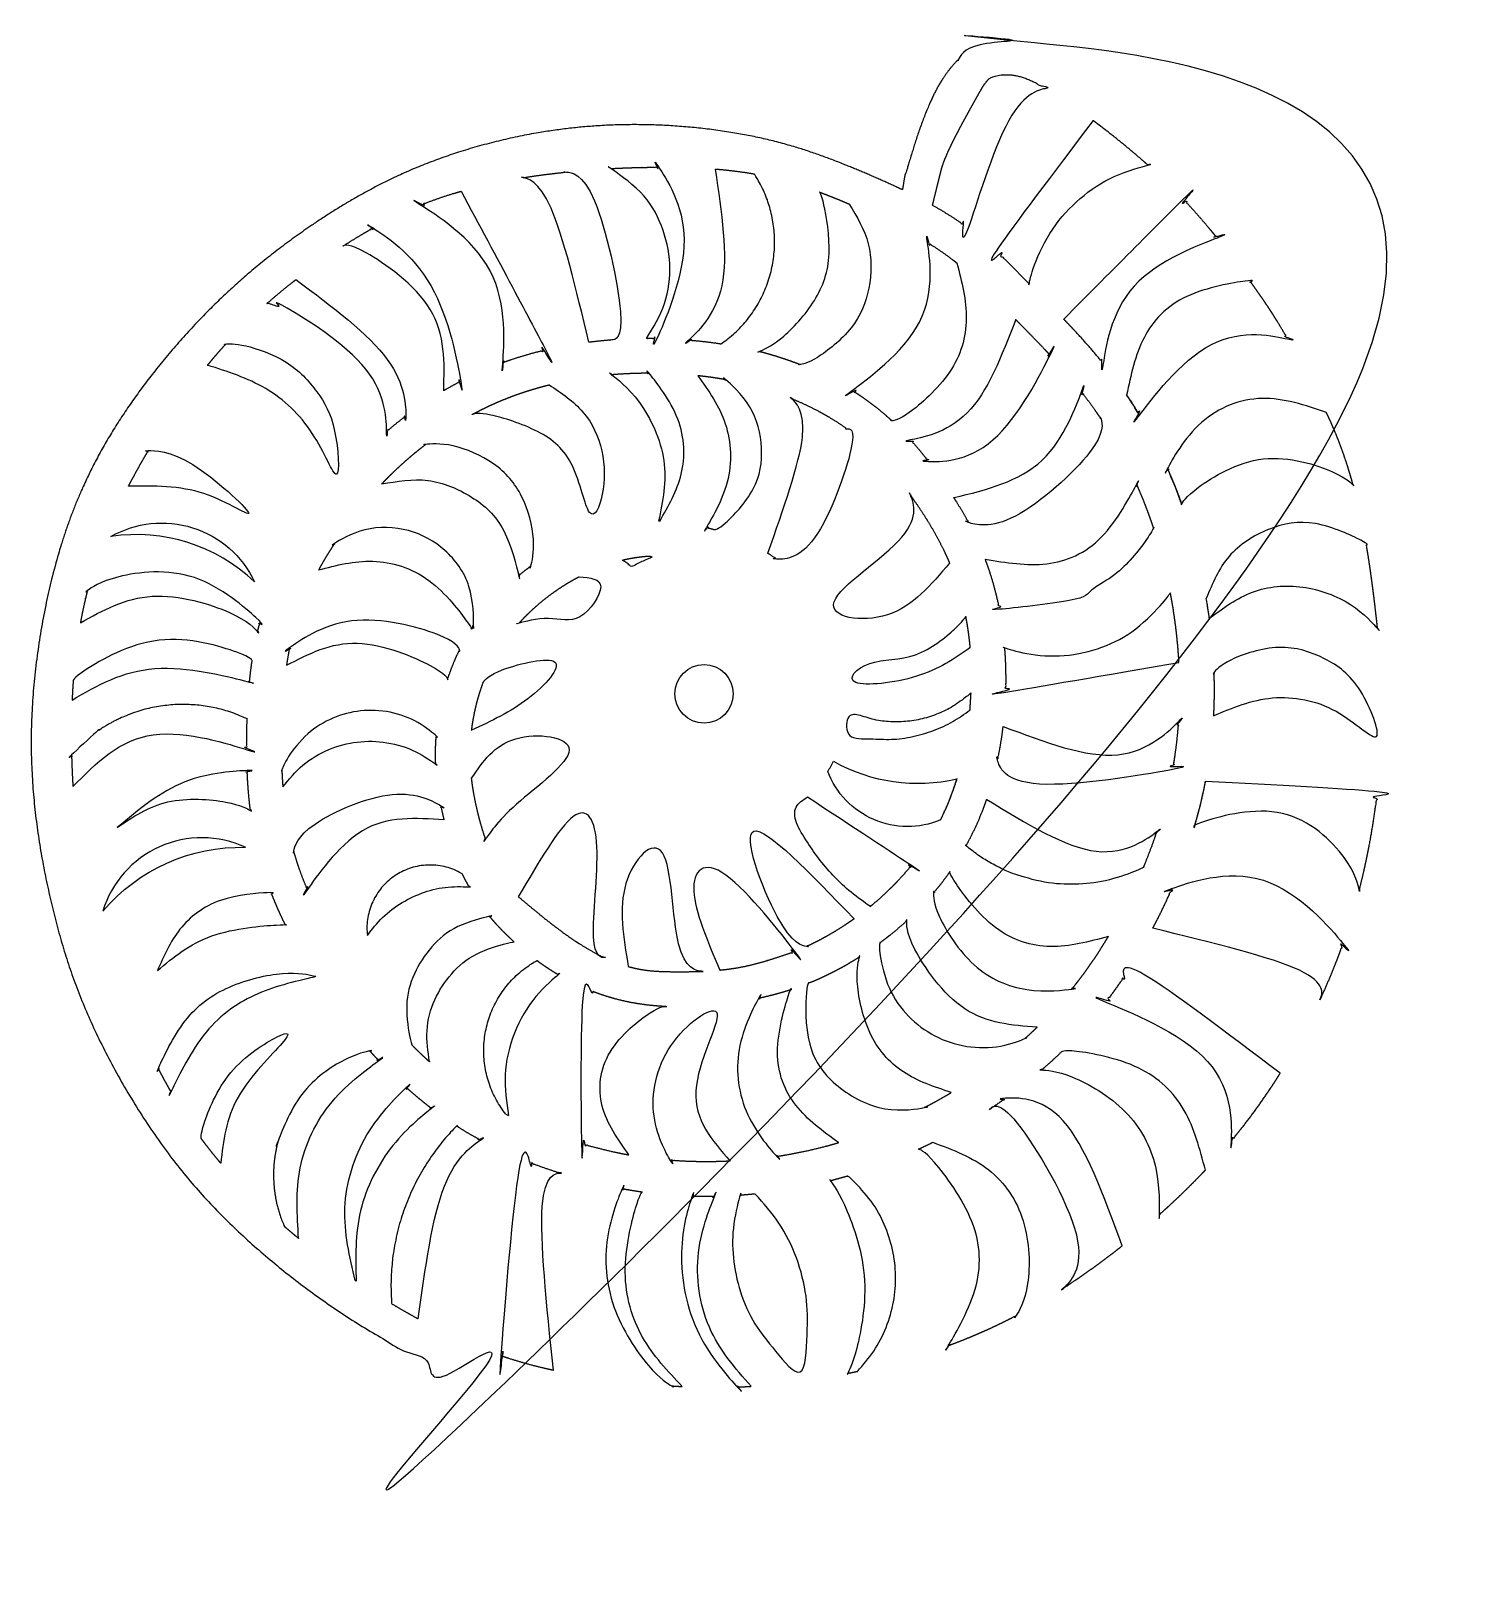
# Model space of a CAD drawing. Header units: millimetres. Extents: x 1534 to 2029, y 3482 to 4015.
import ezdxf

# ---------------------------------------------------------------- set-up
doc = ezdxf.new("R2010")
doc.units = ezdxf.units.MM

msp = doc.modelspace()

# ---------------------------------------------------------------- linework, layer by layer
at = {"color": 1}
for points in [[(1610.703126939678, 3826.083386143478, 0.2309444915614952), (1561.52782023149, 3841.594349210831, -0.4370392364906825)], [(1607.587583177032, 3735.202897273964, 0.4549974176871447), (1558.761639662703, 3713.357968034753, -0.2263232533941446)]]:
    msp.add_lwpolyline(points, format="xyb", close=True, dxfattribs=at)
msp.add_lwpolyline([(1845.518125799303, 3744.552812117198, -0.4240727475367741), (1806.931571439181, 3761.186407291656, 0.0198617657076856), (1808.905266894747, 3764.631936760495, 0.187456792547995), (1851.166200784064, 3758.66461326548)], format="xyb", dxfattribs=at)
at = {"color": 3}
msp.add_circle((1764.566656117363, 3787.742271988088), 10, dxfattribs=at)
at = {"color": 1}
for points, weights, knots in [([(1832.487452342389, 3960.557737736319), (1832.477934804494, 3960.466134997161), (1832.468417266599, 3960.374532258003), (1832.458899728704, 3960.282929518842), (1828.683537915732, 3962.087511733295), (1815.942605086761, 3967.749891073971), (1790.362388003332, 3977.819932513738), (1754.81312829856, 3983.148056413508), (1711.528604150558, 3982.281213042799), (1664.892442084546, 3970.207185692423), (1623.272825073769, 3944.424175158943), (1591.358517163521, 3917.33466008526), (1558.667386130594, 3876.783192646944), (1540.495945971042, 3832.970094254386), (1531.214824197301, 3770.029578005789), (1539.443670041859, 3717.71162879844), (1553.280861334181, 3674.360092819398), (1580.382747534446, 3627.912835642578), (1614.838725005393, 3593.165435342984), (1653.765015354762, 3565.703869816431), (1684.538823128044, 3551.53938433934), (1700.001669013233, 3546.676670900766), (1829.061847459449, 3511.226424813992), (1948.888469032142, 3570.848823043635), (1998.448161225726, 3695.175354877579), (2048.00785341931, 3819.501886711523), (2002.057518204199, 3945.207162264295), (1884.001837187306, 4008.263532186904), (1884.001837187311, 4008.263532186901), (1871.493464310731, 4013.659067654006), (1854.692059825269, 4010.51702198124), (1840.127148371289, 3990.862546870427), (1832.528248719255, 3960.557737736318), (1833.659058606689, 3967.339541978456), (1832.528248719255, 3960.557737736319)], [1, 1, 1, 1, 1, 1, 1, 1, 1, 1, 1, 1, 1, 1, 1, 1, 1, 1, 1, 1, 1, 1, 0.8302175490316837, 0.8302175490316837, 1, 0.8302175490316837, 0.8302175490316837, 1, 1, 1, 1, 1, 1, 1, 1], [0, 0, 0, 0, 0.4654375085078755, 0.4654375085078755, 0.4654375085078755, 21.44742314991936, 70.22050602964191, 139.1012248692868, 198.9329565874495, 297.0531019708055, 364.8160697251915, 432.0482195080853, 518.4901215717572, 614.6881945199283, 700.0818470356626, 804.6977822667503, 881.4227876671866, 964.0263076623451, 1036.928495634835, 1125.949405816832, 1204.719846673914, 1204.719846673914, 1204.719846673914, 1206.179390991011, 1206.179390991011, 1206.179390991011, 1207.638935308107, 1207.638935308107, 1207.638935308107, 1222.867164777411, 1254.870958789546, 1284.563341693541, 1326.006176911223, 1344.937535648665, 1344.937535648665, 1344.937535648665, 1344.937535648665]), ([(1842.786187317732, 3954.958992704929), (1847.464899893134, 3952.338201014811), (1851.979040161706, 3949.475879267499), (1856.231645744434, 3946.27040765983), (1853.751151455552, 3967.096626156828), (1864.041385491271, 3985.37216478889), (1883.134945655841, 3994.050885261621), (1882.792110451209, 3994.262384600184), (1882.450669483689, 3994.470104845727), (1880.630810653306, 3995.559394663514), (1879.181069015504, 3996.36241925608), (1876.40532219095, 3997.721891091499), (1875.080219188008, 3998.277098260732), (1873.349527870131, 3998.857584284303), (1872.859073754955, 3999.003305404683), (1871.940948538162, 3999.240014614506), (1871.517571676612, 3999.332135728283), (1870.651995822695, 3999.486156017733), (1870.215619889067, 3999.546644154609), (1868.909946875169, 3999.678251527335), (1868.043793218789, 3999.698782565561), (1866.405082043482, 3999.619314126417), (1865.632674993547, 3999.518913065237), (1864.275280309331, 3999.238864250342), (1863.690910064965, 3999.05840245465), (1863.075741434451, 3998.81353032546), (1862.925359063201, 3998.74625390938), (1862.698679825546, 3998.635108718682), (1862.613343599038, 3998.589377558885), (1862.488767235782, 3998.517926456997), (1862.442804060195, 3998.489827449606), (1862.35315888946, 3998.432057038055), (1862.310766595935, 3998.403125047495), (1862.185544395307, 3998.312954811035), (1862.104353396749, 3998.248430844131), (1861.888356703984, 3998.057471844182), (1861.74431017912, 3997.915865953111), (1861.391187764111, 3997.515833287302), (1861.182803769818, 3997.257003210514), (1860.699813327958, 3996.589647654486), (1860.425759410568, 3996.181374599649), (1859.81617234725, 3995.208815741635), (1859.480817891078, 3994.644883288048), (1858.845484370331, 3993.539732489917), (1858.559744632331, 3993.032519988066), (1858.056797339072, 3992.132561805062), (1857.849682617117, 3991.760256703935), (1857.419659600728, 3990.987809505885), (1857.201424916052, 3990.596031021644), (1856.53879464911, 3989.405975952328), (1856.086453125773, 3988.59293845937), (1854.526298794098, 3985.776059811908), (1853.391035145453, 3983.704765926637), (1851.204480362046, 3979.588836298239), (1850.153161302704, 3977.543262982144), (1848.632787021484, 3974.401620755163), (1848.090655145407, 3973.229365536925), (1847.229240584468, 3971.246868226339), (1846.888266266878, 3970.408317109905), (1846.491152874538, 3969.346600261119), (1846.382514187902, 3969.042127744159), (1846.191494935926, 3968.478367916534), (1846.107778564921, 3968.215663902427), (1845.928022811073, 3967.612935957789), (1845.834337796214, 3967.270179655764), (1845.736916068725, 3966.877243019253), (1845.735365380872, 3966.870988541072), (1845.733813746289, 3966.864721349227), (1845.732262111704, 3966.858454157382), (1844.75023718038, 3962.891967006564), (1843.768212249056, 3958.925479855746), (1842.786187317732, 3954.958992704929)], [1, 1, 1, 1, 0.8714832535398802, 0.8714832535398802, 1, 1, 1, 1, 1, 1, 1, 1, 1, 1, 1, 1, 1, 1, 1, 1, 1, 1, 1, 1, 1, 1, 1, 1, 1, 1, 1, 1, 1, 1, 1, 1, 1, 1, 1, 1, 1, 1, 1, 1, 1, 1, 1, 1, 1, 1, 1, 1, 1, 1, 1, 1, 1, 1, 1, 1, 1, 1, 1, 1, 1, 1, 1, 1, 1, 1], [0, 0, 0, 0, 27.04027586578104, 27.04027586578104, 27.04027586578104, 28.30299804831975, 28.30299804831975, 28.30299804831975, 30.37616018527661, 30.37616018527661, 39.40612469263033, 39.40612469263033, 48.43608919998406, 48.43608919998406, 52.19003061610601, 52.19003061610601, 55.76180545503484, 55.76180545503484, 59.33358029396368, 59.33358029396368, 66.47712997182134, 66.47712997182134, 73.620679649679, 73.620679649679, 80.76422932753667, 80.76422932753667, 83.51888352831338, 83.51888352831338, 85.66146877336723, 85.66146877336723, 87.28532074290887, 87.28532074290887, 88.90917271244871, 88.90917271244871, 92.15687665152836, 92.15687665152836, 96.69244263971268, 96.69244263971268, 101.228008627897, 101.228008627897, 105.7635746160795, 105.7635746160795, 110.299140604262, 110.299140604262, 113.6284055041815, 113.6284055041815, 115.8097659091454, 115.8097659091454, 117.9911263141075, 117.9911263141075, 122.3538471240335, 122.3538471240335, 132.8532863239707, 132.8532863239707, 143.3527255239078, 143.3527255239078, 150.0639810341581, 150.0639810341581, 155.6969117023818, 155.6969117023818, 158.1956291499427, 158.1956291499427, 160.6943465975073, 160.6943465975073, 163.8676069060802, 163.8676069060802, 163.8676069060802, 163.9181165443315, 163.9181165443315, 163.9181165443315, 195.8855169522142, 195.8855169522142, 195.8855169522142, 195.8855169522142]), ([(1897.770918638415, 3983.984475868414), (1898.622171306678, 3983.348789348823), (1899.471018510065, 3982.706506287247), (1901.276544863504, 3981.323856248073), (1902.234764634093, 3980.580304133903), (1904.419585412183, 3978.864840738728), (1905.645471002516, 3977.887781348863), (1908.34668522222, 3975.701079294528), (1909.820169352016, 3974.485786567283), (1913.066751612727, 3971.754074478663), (1914.829894885139, 3970.233263226818), (1916.538257841446, 3968.718285643921), (1895.568814117509, 3964.206438973272), (1880.407569575625, 3949.033733400042), (1875.911569898478, 3928.060886254892), (1872.398787120452, 3931.648720514743), (1868.887688697968, 3935.244604079384), (1865.230206102958, 3938.652640609344), (1866.628426726936, 3959.273383881159), (1878.680922900483, 3976.063482450891), (1897.770918638415, 3983.984475868414)], [1, 1, 1, 1, 1, 1, 1, 1, 1, 1, 1, 1, 0.8932135667959527, 0.8932135667959527, 1, 1, 1, 1, 0.8999715927968054, 0.8999715927968054, 1], [0, 0, 0, 0, 5.564910605245131, 5.564910605245131, 11.81674781678794, 11.81674781678794, 19.75586065227162, 19.75586065227162, 29.36737681601972, 29.36737681601972, 41.21382916041784, 41.21382916041784, 41.21382916041784, 42.36151739761635, 42.36151739761635, 42.36151739761635, 67.63789193275596, 67.63789193275596, 67.63789193275596, 68.74767576570439, 68.74767576570439, 68.74767576570439, 68.74767576570439]), ([(1744.826236949974, 3909.340349154488), (1745.530178904725, 3909.345096192734), (1746.611361240041, 3909.345986832692), (1747.691376380987, 3909.337215602913), (1748.068456216963, 3909.332960969569), (1761.181464418777, 3927.304447788918), (1761.587943510606, 3949.547651185601), (1749.140304170193, 3967.986241084216), (1747.686270534582, 3967.986388494915), (1746.23350935848, 3967.975967786065), (1740.725785396119, 3967.896614027118), (1736.676155143754, 3967.75628415213), (1732.622113968235, 3967.535363564387), (1742.769439587801, 3961.915416514843), (1749.658163119789, 3952.582811831847), (1752.038947735585, 3941.230107894794), (1754.419732351381, 3929.877403957738), (1751.860799668865, 3918.56352373937), (1744.826236949974, 3909.340349154488)], [1, 1, 1, 1, 1, 0.8789693203300629, 0.8789693203300629, 1, 1, 1, 1, 1, 1, 0.9395467668858847, 0.9395467668858847, 1, 0.9395467668858847, 0.9395467668858847, 1], [0, 0, 0, 0, 3.506455763471421, 5.388585880756636, 5.388585880756636, 5.388585880756636, 6.612748320245827, 6.612748320245827, 6.612748320245827, 14.24776896584126, 14.24776896584126, 35.57439087719251, 35.57439087719251, 35.57439087719251, 36.43268900802338, 36.43268900802338, 36.43268900802338, 37.29098713885423, 37.29098713885423, 37.29098713885423, 37.29098713885423]), ([(1725.157872697818, 3908.064600683138), (1727.877702774258, 3908.408576791657), (1730.605293973831, 3908.67950758106), (1733.334950394372, 3908.881815598137), (1741.350523050393, 3930.137033975821), (1735.41374232201, 3952.063920391139), (1717.769385027987, 3966.371623525044), (1716.938801567058, 3966.286959082501), (1716.108461958976, 3966.198971614493), (1713.07113877345, 3965.864446933316), (1710.868001179685, 3965.596765397112), (1706.582837346409, 3965.019484871509), (1704.50013350227, 3964.71252739575), (1702.426238337327, 3964.377075833374), (1719.102495398701, 3950.175215113877), (1727.301694996507, 3929.863555323782), (1725.157872697818, 3908.064600683138)], [1, 1, 1, 1, 0.8739621734704162, 0.8739621734704162, 1, 1, 1, 1, 1, 1, 1, 1, 0.9241403826206425, 0.9241403826206425, 1], [0, 0, 0, 0, 13.56986393500801, 13.56986393500801, 13.56986393500801, 14.81993181716507, 14.81993181716507, 14.81993181716507, 19.16666183707866, 19.16666183707866, 30.73770953949998, 30.73770953949998, 41.74782447442656, 41.74782447442656, 41.74782447442656, 42.71121602571213, 42.71121602571213, 42.71121602571213, 42.71121602571213]), ([(1768.370949575335, 3967.283371109949), (1771.931747777801, 3966.995156307273), (1775.447327407212, 3966.60454336063), (1779.888389962596, 3965.939789331879), (1780.87160969049, 3965.781544092881), (1781.849336239467, 3965.612491026015), (1795.115782207606, 3945.252168047041), (1790.448257188869, 3921.403571639017), (1770.485015475295, 3907.546792766612), (1766.718842698675, 3908.127924887255), (1762.923689321891, 3908.558987797113), (1759.106415388062, 3908.853096699561), (1774.714742677389, 3924.969824599587), (1778.228219917717, 3947.128892194049), (1768.370949575335, 3967.283371109949)], [1, 1, 1, 1, 1, 1, 0.8115879199758836, 0.8115879199758836, 1, 1, 1, 1, 0.8789520612168409, 0.8789520612168409, 1], [0, 0, 0, 0, 19.14843401731605, 19.14843401731605, 24.6297741429562, 24.6297741429562, 24.6297741429562, 26.1712927637991, 26.1712927637991, 26.1712927637991, 45.40485579058156, 45.40485579058156, 45.40485579058156, 46.62910834178961, 46.62910834178961, 46.62910834178961, 46.62910834178961]), ([(1681.465037262659, 3959.795252276122), (1678.928857862985, 3959.073817019334), (1676.418230714362, 3958.289808416097), (1671.733083111639, 3956.680358982272), (1669.552400174999, 3955.869402504433), (1667.396695885557, 3955.000274832602), (1689.353282432448, 3945.581896081519), (1700.389298369235, 3924.392183876472), (1695.519893238779, 3901.002304766795), (1700.405099914608, 3902.791387134769), (1705.393516494144, 3904.260793478502), (1710.446654694104, 3905.440407779306), (1708.004895130451, 3926.838649172013), (1697.871864355837, 3945.843085806318), (1681.465037262659, 3959.795252276122)], [1, 1, 1, 1, 1, 1, 0.8494368956545745, 0.8494368956545745, 1, 1, 1, 1, 0.9533711442005353, 0.9533711442005353, 1], [0, 0, 0, 0, 14.03937395012462, 14.03937395012462, 26.50632439778656, 26.50632439778656, 26.50632439778656, 27.87715780264971, 27.87715780264971, 27.87715780264971, 53.53169391658984, 53.53169391658984, 53.53169391658984, 54.28415221079725, 54.28415221079725, 54.28415221079725, 54.28415221079725]), ([(1814.304012058939, 3955.391169495092), (1813.467477006503, 3955.744921597731), (1812.63335747403, 3956.09410696733), (1809.66875158135, 3957.319714411897), (1807.550704885532, 3958.166700990482), (1804.944838379484, 3959.157658837474), (1804.445912813582, 3959.345053695031), (1803.947611268536, 3959.529720795174), (1808.512030881448, 3949.42099343382), (1808.860334247173, 3938.335012194681), (1804.939489852683, 3927.95969174164), (1801.018645458193, 3917.584371288599), (1793.425628041715, 3909.499423435819), (1783.316525202882, 3904.935835476441), (1785.951331436375, 3904.262941877217), (1790.732465128677, 3902.879345388152), (1795.442533115758, 3901.198729240997), (1797.553463973597, 3900.375489080305), (1808.636541024466, 3904.030160732107), (1816.793218918983, 3912.376407045453), (1820.19233811126, 3923.54051070471), (1823.591457303537, 3934.704614363965), (1821.469921636409, 3946.18025413746), (1814.304012058939, 3955.391169495092)], [1, 1, 1, 1, 1, 1, 1, 1, 0.9492477743598529, 0.9492477743598529, 1, 0.9492477743598531, 0.9492477743598531, 1, 1, 1, 1, 1, 0.9251672650079289, 0.9251672650079289, 1, 0.9251672650079289, 0.9251672650079289, 1], [0, 0, 0, 0, 4.70298752692679, 4.70298752692679, 16.76011256137144, 16.76011256137144, 19.61994822199995, 19.61994822199995, 19.61994822199995, 20.40538752005563, 20.40538752005563, 20.40538752005563, 21.1908268181113, 21.1908268181113, 21.1908268181113, 34.92179601911437, 46.28598397917665, 46.28598397917665, 46.28598397917665, 47.2427046306538, 47.2427046306538, 47.2427046306538, 48.19942528213096, 48.19942528213096, 48.19942528213096, 48.19942528213096]), ([(1887.724494357057, 3915.988789848001), (1891.853865816135, 3911.689862854829), (1896.522498259978, 3906.628485617885), (1900.875135978277, 3901.283043551763), (1901.460354629886, 3900.551885084395), (1902.662980850234, 3923.244731969189), (1917.910784580819, 3940.094541788751), (1940.371105352546, 3943.55078257796), (1939.596542702443, 3944.511930385533), (1938.826606589343, 3945.456159999642), (1937.182851982156, 3947.444980141066), (1936.309088870093, 3948.485574647844), (1933.681094034887, 3951.559426764539), (1931.920355013755, 3953.544646082235), (1929.593112539568, 3956.056293267685), (1929.077239605297, 3956.606299151448), (1928.555906180002, 3957.155155004773), (1909.245895443289, 3949.982026371176), (1894.739627023469, 3935.35675831966), (1887.724494357057, 3915.988789848001)], [1, 1, 1, 1, 1, 0.850630718368294, 0.850630718368294, 1, 1, 1, 1, 1, 1, 1, 1, 1, 1, 0.9382475364274643, 0.9382475364274643, 1], [0, 0, 0, 0, 30.12081644157843, 34.85490080457294, 34.85490080457294, 34.85490080457294, 36.2200664135944, 36.2200664135944, 36.2200664135944, 43.09441226581293, 43.09441226581293, 50.95704783067595, 50.95704783067595, 66.68231896040197, 66.68231896040197, 71.11210545549964, 71.11210545549964, 71.11210545549964, 71.97972342761027, 71.97972342761027, 71.97972342761027, 71.97972342761027]), ([(1675.450847090729, 3891.483009207469), (1677.378813995722, 3892.615498198896), (1679.338211805384, 3893.700509434964), (1681.325067555538, 3894.73304011395), (1680.493703778868, 3916.521611367837), (1669.679661558333, 3935.455430155067), (1651.335003293678, 3947.241291013239), (1651.229650313883, 3947.182342677174), (1651.124340347599, 3947.123268373406), (1647.752813846442, 3945.227207681481), (1644.528668065994, 3943.270210018341), (1641.224550902495, 3941.139473731605), (1641.083804196468, 3941.048467907127), (1640.943179694024, 3940.957301194566), (1665.454783453457, 3936.472841308699), (1679.710082583499, 3916.034750741314), (1675.450847090729, 3891.483009207469)], [1, 1, 1, 1, 0.9244173347412779, 0.9244173347412779, 1, 1, 1, 1, 1, 1, 1, 1, 0.806896838429869, 0.806896838429869, 1], [0, 0, 0, 0, 10.99248790652655, 10.99248790652655, 10.99248790652655, 11.95408450547711, 11.95408450547711, 11.95408450547711, 12.58341485923665, 12.58341485923665, 32.11062352244653, 32.11062352244653, 32.98021857526297, 32.98021857526297, 32.98021857526297, 34.54183400296682, 34.54183400296682, 34.54183400296682, 34.54183400296682]), ([(1851.130637833978, 3935.198760767585), (1850.673726950727, 3935.565689185514), (1850.215796681273, 3935.925619154982), (1849.232825507354, 3936.681705938134), (1848.70785984632, 3937.075949000617), (1847.114751584273, 3938.244953238685), (1846.028382981589, 3939.005993239036), (1843.620181302161, 3940.621671716819), (1842.289766778666, 3941.470079889433), (1840.930417260077, 3942.29788075998), (1845.735795425549, 3920.488501949341), (1835.605297090233, 3900.585897423866), (1815.144017055316, 3891.637339844457), (1819.001528853373, 3889.240888036601), (1823.732259784266, 3885.821097113494), (1828.074769365438, 3881.946142566773), (1829.019855345263, 3881.065932065923), (1839.331558147857, 3885.294414077262), (1847.20682835866, 3893.180566112035), (1851.421067765773, 3903.498097843425), (1855.635307172886, 3913.815629574815), (1855.533204922916, 3924.960173080013), (1851.130637833978, 3935.198760767585)], [1, 1, 1, 1, 1, 1, 1, 1, 1, 1, 0.8484742260857125, 0.8484742260857125, 1, 1, 1, 1, 1, 0.9481669335722955, 0.9481669335722955, 1, 0.9481669335722955, 0.9481669335722955, 1], [0, 0, 0, 0, 3.389873333422656, 3.389873333422656, 7.177982259458531, 7.177982259458531, 14.75420011153073, 14.75420011153073, 23.62467376438963, 23.62467376438963, 23.62467376438963, 25.00006327270769, 25.00006327270769, 25.00006327270769, 47.8138773885026, 54.30917738668752, 54.30917738668752, 54.30917738668752, 55.10304652102901, 55.10304652102901, 55.10304652102901, 55.8969156553705, 55.8969156553705, 55.8969156553705, 55.8969156553705]), ([(1624.858507525706, 3929.526259921733), (1624.41649373332, 3929.183780559833), (1623.976835284145, 3928.840467756764), (1620.569133237809, 3926.15843089803), (1617.705362287659, 3923.779071048299), (1614.932548125189, 3921.334796476959), (1638.043535193537, 3917.836716073848), (1653.961484147359, 3900.720256425803), (1655.775607668725, 3877.416539004995), (1656.509911426771, 3878.04686573932), (1658.74778462731, 3879.927016034023), (1661.065373181408, 3881.750435113323), (1662.646441671566, 3882.939706533401), (1659.284652980957, 3904.673157745512), (1645.430769507121, 3921.752807551146), (1624.858507525706, 3929.526259921733)], [1, 1, 1, 1, 1, 1, 0.8552831285407261, 0.8552831285407261, 1, 1, 1, 1, 1, 0.9092019629303488, 0.9092019629303488, 1], [0, 0, 0, 0, 3.018307161503344, 3.018307161503344, 23.51778327346801, 23.51778327346801, 23.51778327346801, 24.86066951311976, 24.86066951311976, 24.86066951311976, 29.76203764381875, 39.62787659910303, 39.62787659910303, 39.62787659910303, 40.68393005692727, 40.68393005692727, 40.68393005692727, 40.68393005692727]), ([(1909.258309590903, 3889.979188940367), (1909.673135014194, 3900.906494157967), (1914.250747064821, 3910.837433054384), (1922.289772254217, 3918.250405026184), (1930.328797443612, 3925.663376997983), (1940.597510785167, 3929.422579807008), (1951.522558482228, 3928.952035157318), (1951.651323373279, 3928.774299858723), (1951.779755152759, 3928.596674038825), (1952.504037123408, 3927.592975793578), (1953.092674880365, 3926.769608868758), (1954.251609745795, 3925.132908394613), (1954.822916836788, 3924.31831847214), (1956.039961560196, 3922.564228496788), (1956.680792111175, 3921.627706321771), (1958.718657802278, 3918.591987994929), (1960.057891203443, 3916.505887893886), (1962.387987885809, 3912.626064909975), (1963.38409812681, 3910.885917068394), (1964.398530837194, 3909.011047909211), (1942.346848764977, 3914.486174248494), (1922.13526271823, 3904.106122219716), (1913.738246714618, 3882.993476414883), (1913.345560926719, 3883.641917982838), (1912.948280041268, 3884.287579169264), (1911.481527521468, 3886.63372475361), (1910.385059924744, 3888.317002152445), (1909.258309567137, 3889.979188314316)], [1, 0.9489272659478455, 0.9489272659478455, 0.9999999999999998, 0.9489272659478455, 0.9489272659478455, 0.9999999999999998, 1, 1, 1, 1, 1, 1, 1, 1, 1, 1, 1, 1, 1, 0.8354990714303536, 0.8354990714303536, 1, 1, 1, 1, 1, 1], [0, 0, 0, 0, 0.7879479623075767, 0.7879479623075767, 0.7879479623075767, 1.575895924615153, 1.575895924615153, 1.575895924615153, 2.773441297380642, 2.773441297380642, 8.34776863639506, 8.34776863639506, 13.92209597540947, 13.92209597540947, 20.5181907771295, 20.5181907771295, 35.37124427147698, 35.37124427147698, 46.56722269908384, 46.56722269908384, 46.56722269908384, 48.0028407846562, 48.0028407846562, 48.0028407846562, 51.82703308770896, 51.82703308770896, 61.96040193166368, 61.96040193166368, 61.96040193166368, 61.96040193166368]), ([(1871.269056814222, 3915.844548045903), (1871.766225262595, 3915.339540503545), (1872.262047481585, 3914.836012973292), (1876.291826001186, 3910.740702565422), (1879.745340875271, 3907.211018317712), (1883.036903225288, 3903.667771991454), (1878.806230340945, 3882.763725594417), (1862.789971298257, 3868.679791658842), (1841.516557665352, 3867.15676138094), (1839.463795534666, 3869.816393305376), (1837.356375135005, 3872.368265916006), (1835.166309383394, 3874.798540637164), (1855.913314362293, 3878.871609192412), (1869.877128642771, 3894.747376694836), (1871.269056814222, 3915.844548045903)], [1, 1, 1, 1, 1, 1, 0.8641290796907373, 0.8641290796907373, 1, 1, 1, 1, 0.8618167573624649, 0.8618167573624649, 1], [0, 0, 0, 0, 3.56711537942192, 3.56711537942192, 29.08454475236522, 29.08454475236522, 29.08454475236522, 30.38418177627296, 30.38418177627296, 30.38418177627296, 46.6165811958997, 46.6165811958997, 46.6165811958997, 47.92764062596745, 47.92764062596745, 47.92764062596745, 47.92764062596745]), ([(1594.601219066673, 3900.221483646748), (1615.925610896257, 3896.033682156391), (1632.044202437472, 3881.457730216573), (1638.348934590006, 3860.660669830325), (1640.774758547261, 3872.212952936423), (1638.04513676045, 3883.69724794029), (1630.680826149015, 3892.922582408655), (1623.316515537581, 3902.147916877019), (1612.722478403024, 3907.354282598566), (1600.919843888329, 3907.548409740919), (1599.77125157301, 3906.284367710089), (1598.634779673263, 3904.99752393041), (1596.531368978298, 3902.549280846098), (1595.561426667813, 3901.393022132308), (1594.601219066673, 3900.221483646748)], [1, 0.9047050918701385, 0.9047050918701385, 1, 0.9364067063602817, 0.9364067063602817, 1, 0.9364067063602817, 0.9364067063602817, 1, 1, 1, 1, 1, 1], [0, 0, 0, 0, 1.082529904659429, 1.082529904659429, 1.082529904659429, 1.963194570561614, 1.963194570561614, 1.963194570561614, 2.843859236463686, 2.843859236463686, 2.843859236463686, 12.23971797625245, 12.23971797625245, 20.42742721168463, 20.42742721168463, 20.42742721168463, 20.42742721168463]), ([(1749.403644711039, 3846.857362862274), (1762.059048460278, 3862.97083665392), (1760.542155813935, 3883.40371012756), (1745.64613571012, 3897.47182538004), (1744.721806969736, 3897.469677425109), (1743.796922923125, 3897.459869067048), (1741.189313830981, 3897.410183329569), (1739.50651080528, 3897.352161502215), (1736.163293403214, 3897.183061016533), (1734.502838437299, 3897.072539393592), (1732.846370767833, 3896.934648338287), (1749.201218452962, 3885.158108046983), (1755.401975605586, 3865.982119030223), (1749.038714530499, 3846.859440020025)], [1, 0.8257031262728332, 0.8257031262728332, 1, 1, 1, 1, 1, 1, 1, 1, 0.8704498157304302, 0.8704498157304302, 0.9999999999999998], [0, 0, 0, 0, 1.479744510604859, 1.479744510604859, 1.479744510604859, 6.41203457995607, 6.41203457995607, 15.39569371725611, 15.39569371725611, 24.2848154758786, 24.2848154758786, 24.2848154758786, 25.55278086127616, 25.55278086127616, 25.55278086127616, 25.55278086127616]), ([(1762.458516626101, 3896.623933115859), (1765.705434524227, 3896.276052978496), (1768.91850145074, 3895.816919390616), (1772.093785416886, 3895.238807478823), (1780.580533939992, 3888.825276366952), (1784.961606824007, 3879.131748515737), (1784.167854631923, 3868.523815669283), (1783.374102439839, 3857.915882822829), (1777.599231081545, 3848.982286536199), (1768.25253015915, 3843.903166170957), (1767.29321672926, 3844.190375011301), (1766.330282791597, 3844.458132342781), (1765.365219534811, 3844.70574816099), (1777.697070557529, 3861.145196238347), (1776.548315232834, 3881.663733319198), (1762.458516626101, 3896.623933115859)], [1, 1, 1, 1, 0.9186539107874807, 0.9186539107874807, 1, 0.9186539107874807, 0.9186539107874807, 1, 1, 1, 1, 0.8434354546538674, 0.8434354546538674, 1], [0, 0, 0, 0, 17.83584586971233, 17.83584586971233, 17.83584586971233, 18.83418301436243, 18.83418301436243, 18.83418301436243, 19.83252015901252, 19.83252015901252, 19.83252015901252, 24.55895485221819, 24.55895485221819, 24.55895485221819, 25.95798907966275, 25.95798907966275, 25.95798907966275, 25.95798907966275]), ([(1850.128052855681, 3854.892020085671), (1851.666869946637, 3852.467879095275), (1853.403684108425, 3849.54802731757), (1854.974701700875, 3846.642204783846), (1855.223934940433, 3846.173617280772), (1877.867916667488, 3845.470868784224), (1895.750960793683, 3859.37915756054), (1900.644887732178, 3881.499131408299), (1898.958100277491, 3884.066401624263), (1897.192210571549, 3886.58364064378), (1894.817726869626, 3889.762038875446), (1894.27650013327, 3890.473521413507), (1893.729220945198, 3891.180187208908), (1888.809390508198, 3869.857426108505), (1871.989668272846, 3855.85878987496), (1850.128052855681, 3854.892020085671)], [1, 1, 1, 1, 1, 0.8466297734552131, 0.8466297734552131, 1, 1, 1, 1, 1, 1, 0.8640881515842463, 0.8640881515842463, 1], [0, 0, 0, 0, 13.65097054393186, 16.27746380213284, 16.27746380213284, 16.27746380213284, 17.66154761042662, 17.66154761042662, 17.66154761042662, 34.37715536074075, 34.37715536074075, 39.23904631820559, 39.23904631820559, 39.23904631820559, 40.53888626379555, 40.53888626379555, 40.53888626379555, 40.53888626379555]), ([(1711.586371263634, 3893.504370461143), (1710.451968775011, 3893.223958343843), (1709.3230880714, 3892.927652492215), (1705.397665372287, 3891.835066638519), (1702.632697592139, 3890.954070567016), (1697.153705529462, 3888.966289837939), (1694.446328848907, 3887.856907215582), (1689.57306916597, 3885.621520763156), (1687.401589619688, 3884.537633853133), (1685.26196316256, 3883.384600918878), (1695.797337624927, 3883.868656265324), (1705.696788433142, 3880.231446024433), (1713.412655292682, 3873.041604353952), (1721.128522152222, 3865.851762683472), (1725.454521905799, 3856.233335017125), (1725.714336424009, 3845.690047054784), (1730.623208595289, 3853.944308663489), (1731.816814459575, 3863.473483115644), (1729.095482510861, 3872.683489256998), (1726.374150562146, 3881.893495398353), (1720.193116875255, 3889.243643917968), (1711.586371263634, 3893.504370461143)], [1, 1, 1, 1, 1, 1, 1, 1, 1, 1, 0.9478873348798847, 0.9478873348798847, 1, 0.9478873348798847, 0.9478873348798847, 1, 0.9442385709885666, 0.9442385709885666, 1, 0.9442385709885666, 0.9442385709885666, 1], [0, 0, 0, 0, 6.337226335032028, 6.337226335032028, 22.15550757575465, 22.15550757575465, 38.20146571071291, 38.20146571071291, 51.35002822444358, 51.35002822444358, 51.35002822444358, 52.14606427201818, 52.14606427201818, 52.14606427201818, 52.94210031959281, 52.94210031959281, 52.94210031959281, 53.76592007034971, 53.76592007034971, 53.76592007034971, 54.5897398211066, 54.5897398211066, 54.5897398211066, 54.5897398211066]), ([(1786.390937858979, 3835.838508589115), (1787.507126513406, 3835.152840011833), (1788.598167460442, 3834.434769927699), (1789.658913052436, 3833.679044905394), (1809.120695718371, 3840.282119708624), (1818.900726601025, 3858.357312026465), (1813.780991185213, 3878.260826556937), (1813.191867901238, 3878.688398201791), (1812.595523919064, 3879.108769136827), (1809.718714018072, 3881.079012339775), (1807.346981866053, 3882.533419100399), (1801.511559731893, 3885.747487507176), (1797.974645668235, 3887.412991578197), (1794.337610500473, 3888.879231286959), (1802.611674327988, 3870.646722666435), (1799.645031971534, 3850.845623304315), (1786.390937858979, 3835.838508589115)], [1, 1, 1, 1, 0.8221541227628518, 0.8221541227628518, 1, 1, 1, 1, 1, 1, 1, 1, 0.892891883220725, 0.892891883220725, 1], [0, 0, 0, 0, 6.243864434490206, 6.243864434490206, 6.243864434490206, 7.739333606046102, 7.739333606046102, 7.739333606046102, 11.95437184346565, 11.95437184346565, 27.83749067689405, 27.83749067689405, 49.75114666717937, 49.75114666717937, 49.75114666717937, 50.900611385248, 50.900611385248, 50.900611385248, 50.900611385248]), ([(1977.6368535884, 3884.009535111658), (1979.465190108839, 3880.201409618047), (1981.111840856638, 3876.286869728796), (1984.206840225427, 3867.930205500601), (1985.625572544289, 3863.472108353445), (1986.874868250109, 3858.9315755473), (1978.192270631256, 3866.140931896974), (1967.383486931123, 3869.386315589442), (1956.165682701288, 3868.152140298528), (1944.947878471453, 3866.917965007615), (1935.103199374388, 3861.400301202759), (1928.195645974891, 3852.475726903628), (1926.687111942076, 3856.686502225776), (1925.02216582674, 3860.83556811157), (1923.19920198079, 3864.909311400591), (1927.378383154416, 3875.33020869181), (1935.490106045617, 3883.092979290785), (1946.084581669073, 3886.810201627412), (1956.679057292529, 3890.52742396404), (1967.862760158009, 3889.534727710104), (1977.6368535884, 3884.009535111658)], [1, 1, 1, 1, 1, 1, 0.947044132524862, 0.947044132524862, 1, 0.947044132524862, 0.947044132524862, 1, 1, 1, 1, 0.9404241242471014, 0.9404241242471014, 1, 0.9404241242471014, 0.9404241242471014, 1], [0, 0, 0, 0, 23.24400800141302, 23.24400800141302, 48.49297099276009, 48.49297099276009, 48.49297099276009, 49.2955083877809, 49.2955083877809, 49.2955083877809, 50.09804578280181, 50.09804578280181, 50.09804578280181, 72.57969537343968, 72.57969537343968, 72.57969537343968, 73.4316458616034, 73.4316458616034, 73.4316458616034, 74.28359634976712, 74.28359634976712, 74.28359634976712, 74.28359634976712]), ([(1567.536575379719, 3858.776230646912), (1583.594053528384, 3861.138268988757), (1599.144093379319, 3856.488743178797), (1611.269413582906, 3845.699932327567), (1603.303409368203, 3859.540944040189), (1590.149010953035, 3868.595922268369), (1574.376202334553, 3871.095789597347), (1573.798587735471, 3870.121007725554), (1573.227460515569, 3869.142887866702), (1571.550316904093, 3866.226808666744), (1570.464930024441, 3864.280834595501), (1568.774362630706, 3861.14570938505), (1568.149541566663, 3859.962656063043), (1567.536575379719, 3858.776230646912)], [1, 0.9374646543763342, 0.9374646543763342, 1, 0.9348764340758658, 0.9348764340758658, 0.9999999999999998, 1, 1, 1, 1, 1, 1, 1], [0, 0, 0, 0, 0.8731888548342732, 0.8731888548342732, 0.8731888548342732, 1.764563210870619, 1.764563210870619, 1.764563210870619, 7.689203626088328, 7.689203626088328, 19.39010946976532, 19.39010946976532, 26.44795185859312, 26.44795185859312, 26.44795185859312, 26.44795185859312]), ([(1654.207159623232, 3859.564471416997), (1657.886871427323, 3863.42980521777), (1661.780062891327, 3867.053653464301), (1667.097057760286, 3871.384750531338), (1668.242487589995, 3872.285178414653), (1669.407667932947, 3873.168487047187), (1680.439298528936, 3874.016738126041), (1690.668957276603, 3869.801232770171), (1697.900170463409, 3861.427108377375), (1705.131383650216, 3853.052983984577), (1707.811492476255, 3842.318300934777), (1705.365034090971, 3831.527969852361), (1703.912248698221, 3830.464549967079), (1702.490233843489, 3829.354869870303), (1701.103722990974, 3828.200809062696), (1700.039111296022, 3839.270811746151), (1694.334698958568, 3848.817436142093), (1685.090446304238, 3854.999842658639), (1675.846193649909, 3861.182249175185), (1664.844635067575, 3862.808307671173), (1654.207159623232, 3859.564471416997)], [0.9999999999999998, 1, 1, 1, 1, 1, 0.9284279248955867, 0.9284279248955867, 1, 0.9284279248955867, 0.9284279248955867, 1, 1, 1, 1, 0.9357245899866622, 0.9357245899866622, 1, 0.9357245899866622, 0.9357245899866622, 0.9999999999999998], [0, 0, 0, 0, 29.80442260141672, 29.80442260141672, 37.79257102935094, 37.79257102935094, 37.79257102935094, 38.72781876773273, 38.72781876773273, 38.72781876773273, 39.66306650611455, 39.66306650611455, 39.66306650611455, 48.64220126906102, 48.64220126906102, 48.64220126906102, 49.52765470256186, 49.52765470256186, 49.52765470256186, 50.41310813606271, 50.41310813606271, 50.41310813606271, 50.41310813606271]), ([(1860.861745227166, 3833.788423629522), (1863.032078145874, 3828.073227879622), (1864.641504197333, 3822.301406992773), (1865.787965011872, 3816.335635418571), (1887.943176363429, 3814.541193585395), (1907.559083340366, 3824.99536045785), (1918.42319192452, 3844.387228758678), (1917.442946338218, 3847.362105400701), (1916.382131725915, 3850.303869737847), (1914.402537672534, 3855.338208071457), (1913.520979136302, 3857.448636268735), (1912.595877621972, 3859.536101535482), (1909.22188184182, 3849.034476109519), (1902.032518558248, 3840.669009016256), (1892.157600814698, 3835.754338765902), (1882.282683071149, 3830.839668515545), (1871.27406051404, 3830.148138684856), (1860.861745227166, 3833.788423629522)], [0.9999999999999998, 1, 1, 1, 0.8944310175501392, 0.8944310175501392, 0.9999999999999998, 1, 1, 1, 1, 1, 0.9476164532295877, 0.9476164532295877, 0.9999999999999998, 0.9476164532295877, 0.9476164532295877, 0.9999999999999998], [0, 0, 0, 0, 31.97854244020346, 31.97854244020346, 31.97854244020346, 33.11948513930474, 33.11948513930474, 33.11948513930474, 49.95251688384996, 49.95251688384996, 62.31058693667067, 62.31058693667067, 62.31058693667067, 63.10871702751071, 63.10871702751071, 63.10871702751071, 63.90684711835074, 63.90684711835074, 63.90684711835074, 63.90684711835074]), ([(1848.591129666029, 3832.506890789867), (1847.401884044291, 3835.341659148813), (1846.045384832405, 3838.1801720345), (1844.01598755544, 3841.950436015764), (1843.516615989283, 3842.847148341677), (1842.478777912007, 3844.652522042198), (1841.941082406336, 3845.559877154901), (1840.279191811481, 3848.286160155259), (1839.106171656869, 3850.109201210413), (1836.978660263829, 3853.26132028349), (1836.043922829076, 3854.598775902092), (1835.092889864207, 3855.916110591727), (1835.108806221026, 3836.808706826874), (1823.10511284611, 3821.942487491598), (1804.423197488637, 3817.932603386069), (1804.973553938047, 3817.206036184611), (1805.503842147123, 3816.464695146387), (1806.013665736014, 3815.709134409021), (1823.272663817535, 3809.183600388013), (1840.436624024611, 3815.955164391048), (1848.591129666029, 3832.506890789867)], [1, 1, 1, 1, 1, 1, 1, 1, 1, 1, 1, 1, 0.8516737701097454, 0.8516737701097454, 1, 0.9997508399882061, 0.9997508399882061, 1, 0.8268772361066496, 0.8268772361066496, 1], [0, 0, 0, 0, 17.93793087066456, 17.93793087066456, 23.49837459287937, 23.49837459287937, 29.05881831509418, 29.05881831509418, 40.17970575952381, 40.17970575952381, 48.48830310326116, 48.48830310326116, 48.48830310326116, 49.84850049666999, 49.84850049666999, 49.84850049666999, 49.9031823620572, 49.9031823620572, 49.9031823620572, 51.37769486221003, 51.37769486221003, 51.37769486221003, 51.37769486221003]), ([(1632.599951737763, 3830.148309085517), (1634.284870091338, 3833.236223576991), (1636.125659649927, 3836.276987207352), (1638.088427647458, 3839.251684207228), (1648.126763771033, 3846.209418058709), (1660.332156478892, 3846.663996242208), (1670.860232836657, 3840.47223876286), (1681.388309194421, 3834.280481283514), (1686.923006149504, 3823.392626485924), (1685.721041885141, 3811.238058028544), (1685.403216615173, 3810.762001018933), (1685.091013813025, 3810.282263884192), (1684.784585658976, 3809.798907050029), (1675.145486993108, 3830.606604556831), (1653.780507500313, 3838.937879963211), (1632.599951737763, 3830.148309085517)], [1, 1, 1, 1, 0.8950088968487662, 0.8950088968487662, 1, 0.8950088968487664, 0.8950088968487664, 1, 1, 1, 1, 0.8141771434698416, 0.8141771434698416, 1], [0, 0, 0, 0, 19.36460689143905, 19.36460689143905, 19.36460689143905, 20.50233529438959, 20.50233529438959, 20.50233529438959, 21.64006369734011, 21.64006369734011, 21.64006369734011, 24.49520485783514, 24.49520485783514, 24.49520485783514, 26.02554168316697, 26.02554168316697, 26.02554168316697, 26.02554168316697]), ([(1937.550400755591, 3813.594155515067), (1945.571721080741, 3821.3217743808), (1956.02599264681, 3825.164413983409), (1967.142519226786, 3824.471225777103), (1978.259045806763, 3823.778037570797), (1988.154961478495, 3818.666430571952), (1995.15414175717, 3810.002185162265), (1995.139349161072, 3810.142984934732), (1995.124489523002, 3810.283806360007), (1994.950556220048, 3811.925156984642), (1994.784118944114, 3813.428161396558), (1994.472297333601, 3816.159290349916), (1994.328933290563, 3817.387348940938), (1994.037131185245, 3819.831375040395), (1993.888283300275, 3821.0492354371), (1993.430565740874, 3824.690144924327), (1993.110511726268, 3827.100516302566), (1992.315947804522, 3832.675390412761), (1991.825242777627, 3835.826438379826), (1991.283555374493, 3838.945886967926), (1981.893585356138, 3846.223026989531), (1970.177967158063, 3848.190917758047), (1958.925701180443, 3844.381086500791), (1947.673435202823, 3840.571255243534), (1939.563216994095, 3831.890663993699), (1936.525751485675, 3820.405799731331)], [0.9999999999999998, 0.9435415397485183, 0.9435415397485183, 1, 0.9435415397485183, 0.9435415397485183, 1, 1, 1, 1, 1, 1, 1, 1, 1, 1, 1, 1, 1, 1, 0.9206472262634129, 0.9206472262634129, 1, 0.9206472262634129, 0.9206472262634129, 1], [0, 0, 0, 0, 0.8290272704907145, 0.8290272704907145, 0.8290272704907145, 1.658054540981538, 1.658054540981538, 1.658054540981538, 2.377864828613382, 2.377864828613382, 10.04652496269682, 10.04652496269682, 16.28561750971403, 16.28561750971403, 22.52471005673124, 22.52471005673124, 35.00289515076656, 35.00289515076656, 51.59512820217413, 51.59512820217413, 51.59512820217413, 52.5809007107279, 52.5809007107279, 52.5809007107279, 53.56667321928167, 53.56667321928167, 53.56667321928167, 53.56667321928167]), ([(1745.777042674666, 3834.893525441774), (1745.423743695951, 3834.87203694783), (1745.070950252535, 3834.846902890268), (1741.963286843753, 3834.59340032938), (1739.236315584272, 3834.148336259025), (1736.533625312465, 3833.496969469233), (1737.705333844755, 3832.812564087254), (1738.83527330542, 3832.06119971044), (1739.919621719766, 3831.24541779852), (1742.13096442319, 3832.49827063619), (1744.431237057606, 3833.579206615883), (1746.807098820401, 3834.481956674828), (1746.466989453739, 3834.627170905264), (1746.123574696791, 3834.764385549974), (1745.777042674666, 3834.893525441774)], [1, 1, 1, 1, 1, 1, 0.9988725134310315, 0.9988725134310315, 1, 0.9980667795035632, 0.9980667795035632, 0.9999999999999998, 0.9998173975688919, 0.9998173975688919, 1], [0, 0, 0, 0, 2.198093262269878, 2.198093262269878, 19.38876413203024, 19.38876413203024, 19.38876413203024, 19.50509836700171, 19.50509836700171, 19.50509836700171, 19.65744621457403, 19.65744621457403, 19.65744621457403, 19.70425785000313, 19.70425785000313, 19.70425785000313, 19.70425785000313]), ([(1551.075767629522, 3812.039122105069), (1551.254456601492, 3813.0232237782), (1551.442006428539, 3814.003856963551), (1551.947720731371, 3816.515962021707), (1552.279295882375, 3818.042123611265), (1552.924645334483, 3820.798042614759), (1553.230395731586, 3822.029669185976), (1553.553089702317, 3823.258329702822), (1574.193651208279, 3835.331196282677), (1597.693975055872, 3830.912863362371), (1612.540450908082, 3812.168022965447), (1612.242666890699, 3811.057615241013), (1611.963765503443, 3809.942537451299), (1611.702597170605, 3808.8232105131), (1594.07155680096, 3824.817762729468), (1570.299949980424, 3826.078712485747), (1551.075767629522, 3812.039122105069)], [1, 1, 1, 1, 1, 1, 1, 1, 0.8366886287513414, 0.8366886287513414, 1, 1, 1, 1, 0.8501294562427998, 0.8501294562427998, 1], [0, 0, 0, 0, 5.43599013921721, 5.43599013921721, 13.97710501517349, 13.97710501517349, 20.9555884938668, 20.9555884938668, 20.9555884938668, 22.38577242702627, 22.38577242702627, 22.38577242702627, 28.2028196520306, 28.2028196520306, 28.2028196520306, 29.5703674546032, 29.5703674546032, 29.5703674546032, 29.5703674546032]), ([(1721.796183647548, 3827.839614429501), (1721.626589758773, 3827.750114878197), (1721.45716302853, 3827.65984983861), (1719.869981043699, 3826.806265863064), (1718.462383383012, 3825.989776259177), (1715.699185566414, 3824.267252825516), (1714.341643935626, 3823.359816396573), (1710.358954060759, 3820.507465097747), (1707.82405235984, 3818.432393388055), (1703.985831343001, 3814.831396468082), (1702.581213267574, 3813.397432693388), (1701.248735025023, 3811.912429277512), (1707.768695657162, 3813.833570353625), (1714.561363433117, 3814.079200491327), (1721.203054621883, 3812.633998833391), (1723.581196486722, 3816.776933422361), (1726.52481540551, 3820.539189846201), (1729.97396951381, 3823.844156060092), (1727.468378268571, 3825.598605232985), (1724.72008558828, 3826.941351200002), (1721.796183647548, 3827.839614429501)], [1, 1, 1, 1, 1, 1, 1, 1, 1, 1, 1, 1, 0.9792087711351292, 0.9792087711351292, 1, 0.9932122254848899, 0.9932122254848899, 1, 0.9918625631235476, 0.9918625631235476, 1], [0, 0, 0, 0, 1.124659883653009, 1.124659883653009, 10.54638187215755, 10.54638187215755, 19.9681038606621, 19.9681038606621, 38.81154783767119, 38.81154783767119, 50.47739828647923, 50.47739828647923, 50.47739828647923, 50.97820010989519, 50.97820010989519, 50.97820010989519, 51.26384305545753, 51.26384305545753, 51.26384305545753, 51.57665057665027, 51.57665057665027, 51.57665057665027, 51.57665057665027]), ([(1927.060821973207, 3798.364243539971), (1926.777703080658, 3803.554327399355), (1926.260214283214, 3808.757574427227), (1925.117569685941, 3816.743073456981), (1924.650489322897, 3819.543208992681), (1924.119039430364, 3822.327428599537), (1911.355530153056, 3802.950007322307), (1889.329295369693, 3795.653665382984), (1867.521523221229, 3803.579111638433), (1867.941078128692, 3798.490301859058), (1868.056156642205, 3793.320325903003), (1867.873816038176, 3788.135806196248), (1888.496563998537, 3781.903284089843), (1909.725844121051, 3785.572034656881), (1927.060821973207, 3798.364243539971)], [0.9999999999999998, 1, 1, 1, 1, 1, 0.85651673660671, 0.85651673660671, 1, 1, 1, 1, 0.929329768342901, 0.929329768342901, 0.9999999999999998], [0, 0, 0, 0, 27.85748289829235, 27.85748289829235, 42.96554210437079, 42.96554210437079, 42.96554210437079, 44.30246839550365, 44.30246839550365, 44.30246839550365, 70.58458439829725, 70.58458439829725, 70.58458439829725, 71.51381212022721, 71.51381212022721, 71.51381212022721, 71.51381212022721]), ([(1621.631525695199, 3797.502228922399), (1621.89011402471, 3799.233774202533), (1622.183543796336, 3800.945696402976), (1622.57412416598, 3802.933955881728), (1622.633787613167, 3803.230923898052), (1622.694668010645, 3803.527229529103), (1640.643722295455, 3817.31758196523), (1663.277861501032, 3817.122357853052), (1680.986373810689, 3803.024451561331), (1679.308021466615, 3799.619715404915), (1677.889380131926, 3796.092133892443), (1676.724837596527, 3792.508610141041), (1661.259092802822, 3807.804907835281), (1639.595520276698, 3809.768478709936), (1621.631525695199, 3797.502228922399)], [1, 1, 1, 1, 1, 1, 0.8584628919851136, 0.8584628919851136, 1, 1, 1, 1, 0.8477104724206336, 0.8477104724206336, 1], [0, 0, 0, 0, 9.689144504342494, 9.689144504342494, 11.39485464765357, 11.39485464765357, 11.39485464765357, 12.72233242970475, 12.72233242970475, 12.72233242970475, 31.66990689877471, 31.66990689877471, 31.66990689877471, 33.04890211543614, 33.04890211543614, 33.04890211543614, 33.04890211543614]), ([(1855.613371701897, 3803.4851227918), (1855.459999973371, 3805.183921617183), (1855.269262407492, 3806.868556733455), (1854.778212147194, 3810.45818945655), (1854.465580474355, 3812.357443732696), (1854.103799689814, 3814.226494113627), (1844.302292274759, 3801.343404604904), (1829.139608729663, 3795.674491957095), (1813.29031950629, 3798.967450203269), (1813.827826004114, 3796.634366027022), (1814.196660415817, 3794.26874640726), (1814.3949240148, 3791.882769342413), (1829.361764839838, 3789.858985236666), (1843.899838334517, 3793.951227342408), (1855.613371701897, 3803.4851227918)], [1, 1, 1, 1, 1, 1, 0.8972351994320321, 0.8972351994320321, 0.9999999999999998, 0.9982840297839835, 0.9982840297839835, 1, 0.9450689988184674, 0.9450689988184674, 1], [0, 0, 0, 0, 9.712857563659554, 9.712857563659554, 20.91914478017338, 20.91914478017338, 20.91914478017338, 22.04441364227793, 22.04441364227793, 22.04441364227793, 22.18794232346008, 22.18794232346008, 22.18794232346008, 23.00551714295702, 23.00551714295702, 23.00551714295702, 23.00551714295702]), ([(1548.239371552797, 3785.61086310718), (1548.252652253524, 3785.913283003978), (1548.266482217169, 3786.21553465073), (1548.37186600533, 3788.428268679266), (1548.485169694598, 3790.331970010383), (1548.62259883271, 3792.227580414321), (1565.777675214132, 3808.760132956859), (1589.449667949792, 3811.454330267139), (1609.881127140532, 3799.199640774499), (1609.495986406093, 3796.61330109057), (1609.185318582766, 3794.011241091237), (1608.935701715951, 3791.398375221049), (1588.620955062664, 3800.467940851413), (1566.474026285229, 3798.356188489454), (1548.239371552797, 3785.61086310718)], [0.9999999999999998, 1, 1, 1, 1, 1, 0.8626020489258678, 0.8626020489258678, 1, 1, 1, 1, 0.9135402139821976, 0.9135402139821976, 0.9999999999999998], [0, 0, 0, 0, 1.593115612280143, 1.593115612280143, 11.66961393464589, 11.66961393464589, 11.66961393464589, 12.97680373867365, 12.97680373867365, 12.97680373867365, 26.17340166342128, 26.17340166342128, 26.17340166342128, 27.20333019952039, 27.20333019952039, 27.20333019952039, 27.20333019952039]), ([(1685.023821075165, 3775.284695620938), (1692.945718940607, 3783.226457728177), (1703.35601348018, 3787.404234500324), (1714.570259060547, 3787.142037586218), (1714.525568434552, 3790.864533789328), (1714.895174798645, 3794.56890504095), (1715.6744918545, 3798.209185272014), (1706.16194378344, 3800.205742415988), (1696.703588305918, 3797.966474032298), (1689.096006440675, 3791.916721194619), (1687.867137583914, 3788.66305470223), (1686.883409540538, 3785.306361843746), (1685.665759311081, 3779.716105391813), (1685.290822152973, 3777.487354393912), (1685.023821075165, 3775.284695620938)], [1, 0.9460647462332985, 0.9460647462332985, 1, 0.995863799283979, 0.995863799283979, 0.9999999999999998, 0.9366845176199644, 0.9366845176199644, 1, 1, 1, 1, 1, 1], [0, 0, 0, 0, 0.8100267892491777, 0.8100267892491777, 0.8100267892491777, 1.032929947922126, 1.032929947922126, 1.032929947922126, 1.911637265581759, 1.911637265581759, 1.911637265581759, 22.35765151851399, 22.35765151851399, 35.87704936352937, 35.87704936352937, 35.87704936352937, 35.87704936352937]), ([(1938.964937984206, 3780.260754423111), (1939.215005391933, 3785.190163444353), (1939.252358402724, 3790.15414393392), (1939.086249824773, 3795.126870018242), (1949.153929891531, 3804.086391634444), (1962.463783096928, 3806.202760498456), (1974.813928838187, 3800.80784532883), (1987.164074579445, 3795.412930159204), (1994.655609012108, 3784.209889439738), (1994.923477260522, 3770.735489411563), (1980.459852678514, 3787.936245525072), (1958.304934194439, 3791.70745672178), (1938.964937984206, 3780.260754423111)], [1, 1, 1, 1, 0.8947676697873179, 0.8947676697873179, 1, 0.8947676697873179, 0.8947676697873179, 1, 0.8419280097486238, 0.8419280097486238, 1], [0, 0, 0, 0, 24.99782882559703, 24.99782882559703, 24.99782882559703, 26.1368999692602, 26.1368999692602, 26.1368999692602, 27.27597111292338, 27.27597111292338, 27.27597111292338, 28.68201467155547, 28.68201467155547, 28.68201467155547, 28.68201467155547]), ([(1548.520690551399, 3756.019569785318), (1548.33286890464, 3758.972719378185), (1548.196622807779, 3761.937757778505), (1548.08652297575, 3765.64482425302), (1548.067657819259, 3766.378642488807), (1548.051650215358, 3767.112943781791), (1563.803303747828, 3784.607161403263), (1586.884105256661, 3789.237370999299), (1608.164433758021, 3779.172091168733), (1608.135830508144, 3778.356830359442), (1608.029020014854, 3774.837488068764), (1607.986517321224, 3771.315190752648), (1608.00254964667, 3768.611986641936), (1586.831577515093, 3780.755268512255), (1562.95443354217, 3775.700434066495), (1548.520690551399, 3756.019569785318)], [1, 1, 1, 1, 1, 1, 0.8681498563447039, 0.8681498563447039, 1, 1, 1, 1, 1, 0.8303876873872761, 0.8303876873872761, 1], [0, 0, 0, 0, 15.5737273283762, 15.5737273283762, 19.41396368960159, 19.41396368960159, 19.41396368960159, 20.69353151831911, 20.69353151831911, 20.69353151831911, 24.77718319767996, 38.31538365184905, 38.31538365184905, 38.31538365184905, 39.77416222053722, 39.77416222053722, 39.77416222053722, 39.77416222053722]), ([(1855.618101056925, 3782.139454657133), (1843.17002354124, 3772.552932061755), (1827.732694277774, 3769.629763486475), (1812.641514808859, 3774.001531040355), (1813.373796864304, 3776.563573107213), (1813.899373040882, 3779.175864485234), (1814.214893684424, 3781.821756260152), (1828.572171501794, 3774.970340326679), (1844.301863464699, 3777.34733788046), (1855.993582571619, 3788.135156517399), (1855.868422066721, 3786.136589230643), (1855.743261561823, 3784.138021943888), (1855.618101056925, 3782.139454657133)], [1, 0.9279797369651065, 0.9279797369651065, 1, 0.9978755669690759, 0.9978755669690759, 1, 0.8853466210213452, 0.8853466210213452, 1, 1, 1, 1], [0, 0, 0, 0, 0.9382261862483414, 0.9382261862483414, 0.9382261862483414, 1.097934506431184, 1.097934506431184, 1.097934506431184, 2.288393180909313, 2.288393180909313, 2.288393180909313, 8.29584082238506, 8.29584082238506, 8.29584082238506, 8.29584082238506]), ([(1620.389572358275, 3755.869510765312), (1620.236099821031, 3757.814712683999), (1620.119794525924, 3759.77662550507), (1620.036613502669, 3761.752911889147), (1624.270244952208, 3771.901364799167), (1632.710657074681, 3778.949355641982), (1643.451493686435, 3781.305021279795), (1654.192330298189, 3783.660686917607), (1664.807660058992, 3780.791975397256), (1672.899898675878, 3773.346815500723), (1672.829129877331, 3772.455401320989), (1672.623645154069, 3769.173145598758), (1672.624921018849, 3765.958201967072), (1672.722618301328, 3763.639581080705), (1664.755320808215, 3769.959909127865), (1654.931592145643, 3772.590257228693), (1644.872087917256, 3771.096687462514), (1634.812583688869, 3769.603117696335), (1626.176856235498, 3764.232029601873), (1620.389572358275, 3755.869510765312)], [0.9999999999999998, 1, 1, 1, 0.9247131476524906, 0.9247131476524906, 1, 0.9247131476524906, 0.9247131476524906, 1, 1, 1, 1, 1, 0.9450088094749872, 0.9450088094749872, 0.9999999999999998, 0.9450088094749872, 0.9450088094749872, 0.9999999999999998], [0, 0, 0, 0, 10.60812863449973, 10.60812863449973, 10.60812863449973, 11.56780462534754, 11.56780462534754, 11.56780462534754, 12.52748061619536, 12.52748061619536, 12.52748061619536, 17.25568562942146, 30.01324616823204, 30.01324616823204, 30.01324616823204, 30.83127513139437, 30.83127513139437, 30.83127513139437, 31.64930409455669, 31.64930409455669, 31.64930409455669, 31.64930409455669]), ([(1866.979023859963, 3776.593846016196), (1866.500896815184, 3772.608405117195), (1865.847425724177, 3768.643430558861), (1865.001283767954, 3764.72598108509), (1883.066945433265, 3750.701980714796), (1905.919259610592, 3749.800618117146), (1925.033374769784, 3762.358138552043), (1925.396362427749, 3764.4212459038), (1925.71633324523, 3766.494618681737), (1926.421838017227, 3771.824571269249), (1926.745268474191, 3775.10608187322), (1926.964761487357, 3778.414116915592), (1909.650007095643, 3761.278671830295), (1885.300915487963, 3760.539797147192), (1866.979023859963, 3776.593846016196)], [1, 1, 1, 1, 0.8756529796209573, 0.8756529796209573, 0.9999999999999998, 1, 1, 1, 1, 1, 0.82119062994082, 0.82119062994082, 1], [0, 0, 0, 0, 20.26253634638715, 20.26253634638715, 20.26253634638715, 21.50390905354198, 21.50390905354198, 21.50390905354198, 33.12200126573862, 33.12200126573862, 51.22157837095146, 51.22157837095146, 51.22157837095146, 52.72129351784538, 52.72129351784538, 52.72129351784538, 52.72129351784538]), ([(1684.999226453626, 3758.856276922609), (1685.109599627486, 3757.88664556931), (1685.238251219043, 3756.916077814923), (1685.757220488407, 3753.457056912449), (1686.24371598963, 3750.95405209974), (1687.071350305668, 3747.355056233848), (1687.332063008109, 3746.286297366397), (1687.876614118147, 3744.179906856043), (1688.162052468893, 3743.137970210713), (1688.890623449377, 3740.645310840792), (1689.349687546022, 3739.206422136014), (1689.847688719661, 3737.790472996924), (1697.270131514332, 3749.701882356085), (1708.73553218478, 3757.796258022432), (1722.444388324486, 3760.803182248729), (1719.719874461767, 3765.063263180982), (1717.667775191365, 3769.6849678364), (1716.3348694088, 3774.562941546076), (1703.261706219318, 3776.239993627377), (1691.478742770263, 3770.333905935811), (1684.999226453626, 3758.856276922609)], [1, 1, 1, 1, 1, 1, 1, 1, 1, 1, 1, 1, 0.9476831073988392, 0.9476831073988392, 0.9999999999999998, 0.9924014566946592, 0.9924014566946592, 1, 0.8864675141828742, 0.8864675141828742, 1], [0, 0, 0, 0, 6.245678937012485, 6.245678937012485, 22.19849037824588, 22.19849037824588, 28.83474996976838, 28.83474996976838, 35.47100956129089, 35.47100956129089, 44.88833328450801, 44.88833328450801, 44.88833328450801, 45.68594858975938, 45.68594858975938, 45.68594858975938, 45.98820057345866, 45.98820057345866, 45.98820057345866, 47.17264859833234, 47.17264859833234, 47.17264859833234, 47.17264859833234]), ([(1563.718396501972, 3742.009907700945), (1575.339476200581, 3754.600771949728), (1591.030242276826, 3761.484028143805), (1608.164383693844, 3761.507560980187), (1608.353297580689, 3756.867353240532), (1608.714484850044, 3752.247509424571), (1609.302730526135, 3747.671453304189), (1593.869141035637, 3755.129822792243), (1576.858572247571, 3753.017120852149), (1563.718396501972, 3742.009907700945)], [1, 0.9442068661253612, 0.9442068661253612, 1, 1, 1, 1, 0.8932551402225962, 0.8932551402225962, 1], [0, 0, 0, 0, 0.8240572910183345, 0.8240572910183345, 0.8240572910183345, 24.13663533386156, 24.13663533386156, 24.13663533386156, 25.28409380583824, 25.28409380583824, 25.28409380583824, 25.28409380583824]), ([(1936.280731911651, 3757.878965332289), (1935.244073082567, 3752.471403402167), (1933.936032222317, 3747.138959982288), (1932.377030184598, 3741.884880834899), (1942.544656075419, 3748.646252082679), (1954.678998796535, 3750.008046535769), (1966.092425720376, 3745.668640670893), (1977.505852644216, 3741.329234806017), (1985.670406608375, 3732.249762576186), (1988.777722534665, 3720.441234084448), (1989.004115529154, 3721.321024894702), (1989.225689629909, 3722.203951169826), (1990.10667930064, 3725.804510264945), (1990.726794524961, 3728.551171482968), (1991.715589809673, 3733.308495180916), (1992.104736355813, 3735.298874187973), (1992.844291927304, 3739.324728740365), (1993.194122090874, 3741.357815559675), (1994.055463625791, 3746.73476692622), (1994.531631949958, 3750.104965603352), (1994.944192998154, 3753.500155437233), (1978.279426112466, 3769.625183578817), (1955.154729631596, 3771.351277605581), (1936.280731911651, 3757.878965332289)], [0.9999999999999998, 1, 1, 1, 0.9261700808099748, 0.9261700808099748, 1, 0.9261700808099748, 0.9261700808099748, 1, 1, 1, 1, 1, 1, 1, 1, 1, 1, 1, 1, 0.8456105378513068, 0.8456105378513068, 0.9999999999999998], [0, 0, 0, 0, 28.32264128873476, 28.32264128873476, 28.32264128873476, 29.27280570702676, 29.27280570702676, 29.27280570702676, 30.22297012531908, 30.22297012531908, 30.22297012531908, 35.16390442546072, 35.16390442546072, 50.29324659160102, 50.29324659160102, 60.97639241723209, 60.97639241723209, 71.65953824286316, 71.65953824286316, 89.0086021938647, 89.0086021938647, 89.0086021938647, 90.39747091307387, 90.39747091307387, 90.39747091307387, 90.39747091307387]), ([(1675.539270012883, 3744.554338860643), (1675.140385205412, 3746.218143411487), (1674.774391492249, 3747.883152870837), (1674.446760837968, 3749.553005274951), (1655.243150801361, 3758.595314211582), (1634.940327934904, 3752.403596114281), (1624.050787779637, 3734.183829251062), (1624.079468830313, 3734.080359996342), (1624.108333433944, 3733.976898755823), (1624.500517004589, 3732.580163312309), (1624.891866980424, 3731.288559599544), (1626.146332391005, 3727.419566733552), (1627.089938722336, 3724.847942824609), (1628.340912061086, 3721.763842772663), (1628.557125318319, 3721.241044752997), (1628.777196968211, 3720.718729408948), (1637.068918651614, 3739.56759165104), (1655.415112522565, 3748.919031473123), (1675.539270012883, 3744.554338860643)], [1, 1, 1, 1, 0.827405026217299, 0.827405026217299, 0.9999999999999998, 1, 1, 1, 1, 1, 1, 1, 1, 1, 0.849623512713395, 0.849623512713395, 1], [0, 0, 0, 0, 9.489785008757735, 9.489785008757735, 9.489785008757735, 10.96194068175623, 10.96194068175623, 10.96194068175623, 11.57244637064446, 11.57244637064446, 19.20386183748724, 19.20386183748724, 34.4666927711728, 34.4666927711728, 37.58529087738569, 37.58529087738569, 37.58529087738569, 38.95523959581549, 38.95523959581549, 38.95523959581549, 38.95523959581549]), ([(1799.984394829086, 3752.449442906982), (1798.250750939216, 3750.709663243259), (1796.393842561777, 3749.102104319615), (1794.423728321384, 3747.635474067986), (1800.028644558544, 3734.181962467686), (1809.320892405275, 3722.954042341503), (1821.488991818529, 3714.932233500965), (1822.549361215411, 3715.796131872045), (1823.594516199212, 3716.682470154164), (1826.85741926421, 3719.566751836356), (1829.001824222743, 3721.640828934522), (1832.607200351154, 3725.490507161302), (1834.127694491018, 3727.247658955969), (1835.575135116296, 3729.058494114732), (1821.653659770223, 3733.378389391531), (1809.472584778506, 3741.384036339777), (1799.984394829086, 3752.449442906982)], [1, 0.9981943778634351, 0.9981943778634351, 1, 0.9708904290819791, 0.9708904290819791, 1, 1, 1, 1, 1, 1, 1, 1, 0.9739353959975721, 0.9739353959975721, 1], [0, 0, 0, 0, 0.1472319718098483, 0.1472319718098483, 0.1472319718098483, 0.7404325906190934, 0.7404325906190934, 0.7404325906190934, 8.447429758181897, 8.447429758181897, 25.2528704400371, 25.2528704400371, 38.51501333993336, 38.51501333993336, 38.51501333993336, 39.07611480881808, 39.07611480881808, 39.07611480881808, 39.07611480881808]), ([(1861.351927588781, 3751.615217370748), (1860.627044116015, 3749.519485383846), (1858.556069717996, 3744.091041537861), (1856.015339171624, 3738.859957195836), (1854.273610753878, 3735.71601082875), (1871.73134832734, 3720.986997952691), (1894.40117354202, 3718.194965319852), (1914.911068911563, 3728.247856118889), (1915.760036276664, 3730.274720408887), (1916.569163020672, 3732.313129189682), (1918.133784422456, 3736.488863694989), (1918.886165099854, 3738.626982590055), (1919.592937140516, 3740.77712667606), (1899.319739777758, 3727.483929051476), (1875.486137404827, 3731.919132803734), (1861.351927588781, 3751.615217370748)], [1, 1, 1, 1, 1, 0.8916030830036357, 0.8916030830036357, 1, 1, 1, 1, 1, 1, 0.8145503792000919, 0.8145503792000919, 1], [0, 0, 0, 0, 11.24962802987124, 29.47836774759662, 29.47836774759662, 29.47836774759662, 30.63492551123727, 30.63492551123727, 30.63492551123727, 42.73411138131587, 42.73411138131587, 55.28366576858774, 55.28366576858774, 55.28366576858774, 56.81238537714522, 56.81238537714522, 56.81238537714522, 56.81238537714522]), ([(1700.997295464676, 3718.294900270948), (1703.883960169485, 3734.569320264365), (1715.230955683855, 3746.587442914633), (1731.312850486714, 3750.403493070198), (1732.95564643439, 3748.940423877309), (1734.691287488789, 3747.588795186001), (1736.512227905538, 3746.354483236965), (1721.425449947541, 3733.295598634844), (1719.117776098444, 3713.475912017452), (1730.800663514124, 3697.300143787226), (1720.232416701321, 3702.148524306023), (1710.614856082998, 3710.221712288487), (1700.997295464676, 3718.294900270948)], [1, 0.8905604126262803, 0.8905604126262803, 1, 0.998550824712473, 0.998550824712473, 1, 0.8250103444570944, 0.8250103444570944, 1, 1, 1, 1], [0, 0, 0, 0, 1.162268124369203, 1.162268124369203, 1.162268124369203, 1.294163565655207, 1.294163565655207, 1.294163565655207, 2.776988192520803, 2.776988192520803, 2.776988192520803, 62.52971760236856, 62.52971760236856, 62.52971760236856, 62.52971760236856]), ([(1815.924856237734, 3710.698753070253), (1803.222137162789, 3718.514737849628), (1793.043125775638, 3729.415949578068), (1786.114827220998, 3742.623802132734), (1784.15952268582, 3741.689966459255), (1782.147722926848, 3740.885027567073), (1780.087914342422, 3740.212380939285), (1780.40447020289, 3724.696456338126), (1787.308055772052, 3710.797368953305), (1799.480031878696, 3701.169953853657), (1800.091601320189, 3701.446903072608), (1800.701882921243, 3701.731812769038), (1802.921531033758, 3702.799173875615), (1804.528280494121, 3703.631480468461), (1808.270573591203, 3705.709010470346), (1810.416019295802, 3707.002495577576), (1813.677833010567, 3709.135537194322), (1814.805537188219, 3709.903902188685), (1815.924856237734, 3710.698753070253)], [1, 0.9761926734311249, 0.9761926734311249, 0.9999999999999998, 0.9985938961199703, 0.9985938961199703, 1, 0.9363307101794388, 0.9363307101794388, 1, 1, 1, 1, 1, 1, 1, 1, 1, 1], [0, 0, 0, 0, 0.5361013579081502, 0.5361013579081502, 0.5361013579081502, 0.6660212612449379, 0.6660212612449379, 0.6660212612449379, 1.547220658320725, 1.547220658320725, 1.547220658320725, 5.804389011779903, 5.804389011779903, 17.04215723334664, 17.04215723334664, 31.79848636972247, 31.79848636972247, 39.63745186089795, 39.63745186089795, 39.63745186089795, 39.63745186089795]), ([(1738.638632923142, 3694.396714277609), (1731.38967530892, 3711.077938888126), (1735.91286374324, 3728.694732222517), (1750.30137313523, 3739.820442917823), (1750.910716644168, 3739.639054649534), (1751.523408543461, 3739.46931999692), (1752.139225981158, 3739.311300696881), (1745.673382822006, 3722.293258093918), (1750.144141806921, 3704.645787569964), (1763.93266893092, 3692.758928373955), (1760.713105507501, 3692.619551391164), (1754.452954447713, 3692.574001856097), (1745.868484887195, 3692.751281365207), (1740.796595543027, 3693.792657523714), (1738.638632923142, 3694.396714277609)], [1, 0.8594778057883212, 0.8594778057883212, 1, 0.999878758012471, 0.999878758012471, 1, 0.8793020744765055, 0.8793020744765055, 0.9999999999999998, 1, 1, 1, 1, 1], [0, 0, 0, 0, 1.322527714179597, 1.322527714179597, 1.322527714179597, 1.360671494161995, 1.360671494161995, 1.360671494161995, 2.583095455583347, 2.583095455583347, 2.583095455583347, 18.80845719982833, 33.96307803570672, 45.59750380785358, 45.59750380785358, 45.59750380785358, 45.59750380785358]), ([(1770.004839936762, 3693.17870983608), (1758.816214954206, 3706.210927438222), (1757.628504139978, 3723.346077500352), (1766.912132866527, 3737.797314897115), (1767.434176275774, 3737.821830699105), (1767.955771186906, 3737.854527707643), (1768.476789395995, 3737.89539788606), (1771.25877699326, 3721.33732635532), (1780.988784316608, 3707.653900421146), (1795.715400488431, 3699.589412592633), (1789.847235759828, 3697.562106158681), (1781.420967259028, 3694.673684542628), (1772.676193373098, 3693.440842370737), (1770.004839936762, 3693.17870983608)], [1, 0.8679742108911163, 0.8679742108911163, 1, 0.999918069287921, 0.999918069287921, 1, 0.9331480161402016, 0.9331480161402016, 1, 1, 1, 1, 1], [0, 0, 0, 0, 1.280450175003356, 1.280450175003356, 1.280450175003356, 1.311806014707162, 1.311806014707162, 1.311806014707162, 2.215134240181887, 2.215134240181887, 2.215134240181887, 33.42336462025324, 47.00621379561201, 47.00621379561201, 47.00621379561201, 47.00621379561201]), ([(1649.32473634223, 3705.012639274926), (1648.339785348595, 3713.406024728592), (1651.932170407715, 3721.055457218697), (1659.020164216899, 3725.657564518036), (1666.108158026084, 3730.259671817375), (1674.557446947321, 3730.428682346993), (1681.82380858686, 3726.113704206016), (1682.534111961514, 3724.620959962687), (1683.302760517043, 3723.137140027452), (1684.1376485746, 3721.664343138524), (1670.034225562317, 3722.831207204365), (1657.267865048217, 3716.724804692623), (1649.32473634223, 3705.012639274926)], [1, 0.8996277510266248, 0.8996277510266248, 1, 0.8996277510266248, 0.8996277510266248, 1, 1, 1, 1, 0.9089751197796774, 0.9089751197796774, 1], [0, 0, 0, 0, 1.111740195086033, 1.111740195086033, 1.111740195086033, 2.223480390172085, 2.223480390172085, 2.223480390172085, 10.95396554910472, 10.95396554910472, 10.95396554910472, 12.01136893892033, 12.01136893892033, 12.01136893892033, 12.01136893892033]), ([(1902.987673160363, 3704.679282651842), (1902.406817033589, 3703.708401841368), (1901.816809752115, 3702.7433473065), (1899.186203854923, 3698.534899060457), (1897.047283341966, 3695.35601765414), (1893.399899549118, 3690.349532912609), (1891.963889882503, 3688.470858896624), (1890.481055853145, 3686.626079822171), (1879.663352493467, 3684.427855032269), (1868.849158850575, 3686.643281415356), (1859.767285608992, 3692.918189910997), (1850.685412367409, 3699.193098406637), (1844.78773287193, 3708.524350989943), (1843.017079446664, 3719.420207296468), (1845.115986631827, 3721.897470613642), (1847.090700459601, 3724.470712299986), (1848.934682672785, 3727.12880655452), (1852.873368555165, 3716.582956121179), (1860.688120052037, 3708.480001913942), (1871.084479139111, 3704.162140687009), (1881.480838226185, 3699.844279460077), (1892.73672193652, 3700.026734226644), (1902.987673160363, 3704.679282651842)], [1, 1, 1, 1, 1, 1, 1, 1, 0.9467116784473102, 0.9467116784473102, 1, 0.9467116784473102, 0.9467116784473102, 1, 1, 1, 1, 0.944785703260208, 0.944785703260208, 1, 0.944785703260208, 0.944785703260208, 1], [0, 0, 0, 0, 6.158051027201054, 6.158051027201054, 27.02658107727666, 27.02658107727666, 39.89920246968996, 39.89920246968996, 39.89920246968996, 40.70428953348112, 40.70428953348112, 40.70428953348112, 41.5093765972723, 41.5093765972723, 41.5093765972723, 57.87779226490498, 57.87779226490498, 57.87779226490498, 58.69750254917484, 58.69750254917484, 58.69750254917484, 59.5172128334447, 59.5172128334447, 59.5172128334447, 59.5172128334447]), ([(1918.191198400024, 3707.488035602331), (1918.796775458063, 3708.630296477794), (1919.39101949063, 3709.777424715054), (1921.621529562658, 3714.183153691024), (1923.176941737977, 3717.473241897664), (1924.709247700609, 3720.968985963073), (1924.783101144673, 3721.138139831293), (1924.856702306309, 3721.307387233216), (1947.429409732746, 3731.898762219522), (1971.166787718158, 3724.267167953723), (1983.337983107874, 3702.505588336299), (1982.977758131151, 3701.480510986402), (1982.60919979141, 3700.456643637207), (1981.368436248207, 3697.090252018453), (1980.459777743189, 3694.750410613639), (1978.546063898986, 3690.063718659074), (1977.540372646062, 3687.715143404259), (1976.146120460914, 3684.606428427765), (1975.800166412758, 3683.846212380589), (1975.449292599003, 3683.08626245142), (1964.041426699784, 3704.619302919596), (1941.623987194356, 3714.172817571251), (1918.190619562986, 3707.487870478572)], [1, 1, 1, 1, 1, 1, 1, 1, 0.8212263493958207, 0.8212263493958207, 1, 1, 1, 1, 1, 1, 1, 1, 1, 1, 0.8514007293615676, 0.8514007293615676, 1], [0, 0, 0, 0, 6.624948794196825, 6.624948794196825, 25.34209737707442, 25.34209737707442, 26.29329210979177, 26.29329210979177, 26.29329210979177, 27.79285001903778, 27.79285001903778, 27.79285001903778, 33.73568487154212, 33.73568487154212, 47.34445348195954, 47.34445348195954, 60.95322209237697, 60.95322209237697, 65.35881121073767, 65.35881121073767, 65.35881121073767, 66.72031061107207, 66.72031061107207, 66.72031061107207, 66.72031061107207]), ([(1577.449757766689, 3692.995515739506), (1582.576351223696, 3710.861537401139), (1597.939160963278, 3721.323887394927), (1616.441269399597, 3719.549437086286), (1617.911777334578, 3715.774902035208), (1619.559829052418, 3712.058352637389), (1621.346305216288, 3708.403516327774), (1604.912876476553, 3709.899807357185), (1589.342780252613, 3704.434592762499), (1577.449757766689, 3692.995515739506)], [1, 0.8460151993430285, 0.8460151993430285, 1, 1, 1, 1, 0.93976185328276, 0.93976185328276, 1], [0, 0, 0, 0, 1.386970641153311, 1.386970641153311, 1.386970641153311, 21.82572403573278, 21.82572403573278, 21.82572403573278, 22.68247010878452, 22.68247010878452, 22.68247010878452, 22.68247010878452]), ([(1670.577659405265, 3661.812713658577), (1668.58828828392, 3663.59412080159), (1666.643169652661, 3665.438961840101), (1664.744968075322, 3667.338649338939), (1661.233364273628, 3676.886093562688), (1662.173649672758, 3687.015304580022), (1667.382666836793, 3695.753221531461), (1672.591684000829, 3704.491138482901), (1681.054772669937, 3710.135709559987), (1691.123414615522, 3711.58743330681), (1693.687028641864, 3708.496948668988), (1696.567611866258, 3705.51118481835), (1699.669264834722, 3702.705805551015), (1689.921691670251, 3701.78692113028), (1681.440782246471, 3696.894712373377), (1675.765223410125, 3688.91677009039), (1670.089664573778, 3680.938827807405), (1668.249169919598, 3671.322585786562), (1670.577659405265, 3661.812713658577)], [1, 1, 1, 1, 0.9350702683519363, 0.9350702683519363, 1, 0.9350702683519363, 0.9350702683519363, 1, 1, 1, 1, 0.9395235121671237, 0.9395235121671237, 1, 0.9395235121671237, 0.9395235121671237, 1], [0, 0, 0, 0, 14.5809645294089, 14.5809645294089, 14.5809645294089, 15.47098898151448, 15.47098898151448, 15.47098898151448, 16.36101343362009, 16.36101343362009, 16.36101343362009, 35.58428069283432, 35.58428069283432, 35.58428069283432, 36.44274647144128, 36.44274647144128, 36.44274647144128, 37.30121225004826, 37.30121225004826, 37.30121225004826, 37.30121225004826]), ([(1878.582895153098, 3673.593901031924), (1877.224723572085, 3672.284564846875), (1875.833291448939, 3670.995062838134), (1874.41176378387, 3669.726942945805), (1863.172642213159, 3664.691990484023), (1850.896637643892, 3665.676018831669), (1840.603062875953, 3672.437003853876), (1830.309488108014, 3679.197988876082), (1824.530072571615, 3690.07305007275), (1824.686277394961, 3702.387440030308), (1827.931873275647, 3704.789631683251), (1831.100387641527, 3707.392014169124), (1834.120882958927, 3710.170912879181), (1837.372379682741, 3687.127088838223), (1855.344494109361, 3672.342192476986), (1878.582895153098, 3673.593901031924)], [1, 1, 1, 1, 0.918015866295688, 0.918015866295688, 1, 0.9180158662956882, 0.9180158662956882, 1, 1, 1, 1, 0.8246481398670885, 0.8246481398670885, 1], [0, 0, 0, 0, 10.06878588394602, 10.06878588394602, 10.06878588394602, 11.07111436986634, 11.07111436986634, 11.07111436986634, 12.07344285578665, 12.07344285578665, 12.07344285578665, 32.70042553061649, 32.70042553061649, 32.70042553061649, 34.18485846255103, 34.18485846255103, 34.18485846255103, 34.18485846255103]), ([(1849.229184432325, 3651.276125812266), (1847.326556702348, 3650.131913400255), (1845.407547159875, 3649.026283530332), (1842.297604117003, 3647.310392145044), (1841.113737062672, 3646.674654583982), (1839.926909030399, 3646.05448559302), (1827.945556911392, 3643.292319598902), (1816.194491326348, 3646.910995764947), (1807.842531318609, 3655.934693654828), (1799.490571310869, 3664.958391544709), (1796.789925391251, 3676.953760284167), (1800.468855874135, 3688.686101486196), (1804.740486924244, 3690.401090873208), (1810.503982115166, 3693.203132807581), (1816.286104355245, 3696.69178353322), (1817.89655057057, 3697.718460123211), (1815.657722051787, 3687.239388167341), (1817.697394640408, 3676.719738081716), (1823.690366651331, 3667.836743729073), (1829.683338662253, 3658.95374937643), (1838.674101545919, 3653.123699208337), (1849.229184432325, 3651.276125812266)], [1, 1, 1, 1, 1, 1, 0.9101125760209585, 0.9101125760209585, 1, 0.9101125760209587, 0.9101125760209587, 1, 1, 1, 1, 1, 0.9468539400363839, 0.9468539400363839, 0.9999999999999998, 0.9468539400363839, 0.9468539400363839, 1], [0, 0, 0, 0, 11.59344567060316, 11.59344567060316, 18.67886233617219, 18.67886233617219, 18.67886233617219, 19.72948098012355, 19.72948098012355, 19.72948098012355, 20.78009962407486, 20.78009962407486, 20.78009962407486, 46.56539065109086, 56.57671368179721, 56.57671368179721, 56.57671368179721, 57.38071064371513, 57.38071064371513, 57.38071064371513, 58.18470760563304, 58.18470760563304, 58.18470760563304, 58.18470760563304]), ([(1696.69083331814, 3643.839678288303), (1690.202428767729, 3652.098467306319), (1687.780080411229, 3662.318018083807), (1689.871277212897, 3672.610436924421), (1691.962474014563, 3682.902855765035), (1698.180901806032, 3691.366787797855), (1707.377808466556, 3696.438660975637), (1709.768686013309, 3694.694543624142), (1712.231848509249, 3693.069791844041), (1714.73367824485, 3691.590929702112), (1699.628781441927, 3679.923083871422), (1693.259007613834, 3661.93079343539), (1697.657894895148, 3643.358062768041)], [1, 0.9384221564641837, 0.9384221564641837, 0.9999999999999998, 0.9384221564641835, 0.9384221564641835, 0.9999999999999998, 1, 1, 1, 0.8935839696739755, 0.8935839696739755, 1], [0, 0, 0, 0, 0.8663708259167663, 0.8663708259167663, 0.8663708259167663, 1.732741651833521, 1.732741651833521, 1.732741651833521, 15.28706575229308, 15.28706575229308, 15.28706575229308, 16.43270543025258, 16.43270543025258, 16.43270543025258, 16.43270543025258]), ([(1961.81863690368, 3657.839907208606), (1961.500503485181, 3657.330760300776), (1961.180284066347, 3656.822915691998), (1958.874625367857, 3653.199573422654), (1956.813111901719, 3650.134713048469), (1952.544541847528, 3644.142097114887), (1950.339372646326, 3641.219564694278), (1946.987216359732, 3637.019640891647), (1945.90171178758, 3635.694112073629), (1944.800584604067, 3634.38226130795), (1945.791895024783, 3660.651862168643), (1928.246023148526, 3680.227791414323), (1902.024978509067, 3682.107005011916), (1904.35931680045, 3685.153811220826), (1906.574940817595, 3688.270985150567), (1908.680755232278, 3691.446916712933), (1932.69497486082, 3693.121991299901), (1953.040068106088, 3680.254753831004), (1961.81863690368, 3657.839907208606)], [1, 1, 1, 1, 1, 1, 1, 1, 1, 1, 0.812643308098891, 0.812643308098891, 1, 1, 1, 1, 0.8706092918949723, 0.8706092918949723, 1], [0, 0, 0, 0, 3.085607126867216, 3.085607126867216, 22.07477774930248, 22.07477774930248, 41.06394837173775, 41.06394837173775, 49.95487224761291, 49.95487224761291, 49.95487224761291, 51.49184088961056, 51.49184088961056, 51.49184088961056, 70.84890477836466, 70.84890477836466, 70.84890477836466, 72.11606227426584, 72.11606227426584, 72.11606227426584, 72.11606227426584]), ([(1631.182490019603, 3690.791075257509), (1631.074736094167, 3690.962993307533), (1630.967235411679, 3691.135087883668), (1630.859987540937, 3691.307357991049), (1606.525561049038, 3695.703064676555), (1585.329639808002, 3682.966523831475), (1577.787715956322, 3659.416450910781), (1579.198087164268, 3656.714940614947), (1580.64668516651, 3654.056080662235), (1582.141880233118, 3651.448017528758), (1589.72160954621, 3673.559227598341), (1607.953801872502, 3688.186088853491), (1631.182490019603, 3690.791075257509)], [1, 1, 1, 1, 0.8346302570997156, 0.8346302570997156, 1, 1, 1, 1, 0.896593763178566, 0.896593763178566, 1], [0, 0, 0, 0, 1.021839721896867, 1.021839721896867, 1.021839721896867, 2.461416074268527, 2.461416074268527, 2.461416074268527, 18.51054285350298, 18.51054285350298, 18.51054285350298, 19.63941409016243, 19.63941409016243, 19.63941409016243, 19.63941409016243]), ([(1738.862117428616, 3629.917715622492), (1736.585134184813, 3630.335738407782), (1734.315587666407, 3630.808150810156), (1729.831500951226, 3631.845481086613), (1727.616807953124, 3632.408440874393), (1724.416171717698, 3633.290741868374), (1723.42662335257, 3633.573071791143), (1722.437914594766, 3633.864406887454), (1715.907032920275, 3651.235193940922), (1716.905664147726, 3669.766232605129), (1725.265513075263, 3686.334563366299), (1729.989037684154, 3684.398639972496), (1738.659803864608, 3681.823285420926), (1747.880227742919, 3680.842047653475), (1751.944745966358, 3680.661559252094), (1741.025099928703, 3677.989732344701), (1733.027011638873, 3670.089864477527), (1730.220466779498, 3659.204064802581), (1727.413921920124, 3648.318265127636), (1730.595462917043, 3637.536098114662), (1738.862117428616, 3629.917715622492)], [0.9999999999999998, 1, 1, 1, 1, 1, 1, 1, 0.9438247081850867, 0.9438247081850867, 1, 1, 1, 1, 1, 0.9053946559738276, 0.9053946559738276, 0.9999999999999998, 0.9053946559738276, 0.9053946559738276, 0.9999999999999998], [0, 0, 0, 0, 12.64476524231304, 12.64476524231304, 25.04529189166624, 25.04529189166624, 30.59927140945274, 30.59927140945274, 30.59927140945274, 31.42618685630259, 31.42618685630259, 31.42618685630259, 55.94165724938353, 75.11283892801046, 75.11283892801046, 75.11283892801046, 76.19134694418582, 76.19134694418582, 76.19134694418582, 77.26985496036117, 77.26985496036117, 77.26985496036117, 77.26985496036117]), ([(1810.620093729168, 3634.106629516058), (1808.060583888888, 3633.350362098501), (1805.473533801667, 3632.658007447413), (1799.941586671845, 3631.328836176638), (1796.992252090324, 3630.707370592426), (1792.50781781606, 3629.893399209275), (1790.994296585001, 3629.640745081349), (1789.474841914616, 3629.409176265683), (1773.810650905378, 3644.166610840932), (1771.340579702782, 3665.545280197804), (1783.2268717829, 3683.485871486905), (1787.185055686658, 3684.333331004442), (1790.948105427711, 3685.341786254786), (1794.589179427195, 3686.541057183614), (1789.373182002615, 3677.395667965358), (1788.208935581539, 3666.931954314973), (1791.287125784485, 3656.863711262646), (1794.365315987431, 3646.795468210318), (1801.181782699922, 3638.771718797248), (1810.620093729168, 3634.106629516058)], [1, 1, 1, 1, 1, 1, 1, 1, 0.843156548840327, 0.843156548840327, 1, 1, 1, 1, 0.9454051373005697, 0.9454051373005697, 1, 0.9454051373005697, 0.9454051373005697, 1], [0, 0, 0, 0, 14.73207407986456, 14.73207407986456, 31.06969690636879, 31.06969690636879, 39.33148942388198, 39.33148942388198, 39.33148942388198, 40.73182270689176, 40.73182270689176, 40.73182270689176, 62.03724028825178, 62.03724028825178, 62.03724028825178, 62.8522744681727, 62.8522744681727, 62.8522744681727, 63.66730864809364, 63.66730864809364, 63.66730864809364, 63.66730864809364]), ([(1773.559641581276, 3627.778324906342), (1757.51923744592, 3642.90739120691), (1756.701687476701, 3664.941792129125), (1771.57685352047, 3681.217929481807), (1760.921962238323, 3677.680376289495), (1752.917223924094, 3669.808581364343), (1749.201740165616, 3659.214423952663), (1745.486256407138, 3648.620266540983), (1746.820833503007, 3637.47307430266), (1752.93219488239, 3628.055417857793), (1758.469312435519, 3627.602460000935), (1764.081957964424, 3627.4618983106), (1770.986645255571, 3627.658170939433), (1772.273431387064, 3627.710482746004), (1773.559641581276, 3627.778324906342)], [1, 0.8084268588940334, 0.8084268588940334, 1, 0.9317445274917654, 0.9317445274917654, 1, 0.9317445274917654, 0.9317445274917654, 1, 1, 1, 1, 1, 1], [0, 0, 0, 0, 1.555083319082617, 1.555083319082617, 1.555083319082617, 2.468010873160151, 2.468010873160151, 2.468010873160151, 3.380938427237651, 3.380938427237651, 3.380938427237651, 33.45895853594902, 33.45895853594902, 40.34652241204825, 40.34652241204825, 40.34652241204825, 40.34652241204825]), ([(1599.148031074651, 3627.05365587966), (1600.031792526434, 3647.169897180829), (1610.77664486615, 3664.199058833375), (1628.552998951608, 3673.656618445622), (1609.124728412877, 3669.599333672928), (1595.444883949329, 3655.219448022952), (1592.361446405929, 3635.613028952423), (1592.392569348041, 3635.570579809396), (1592.423713012574, 3635.52815201686), (1593.173875330957, 3634.507383106668), (1593.904837383613, 3633.539479220759), (1595.396270465101, 3631.61579607402), (1596.15577591349, 3630.661226987449), (1597.656784773899, 3628.820768935681), (1598.39682312767, 3627.934081647482), (1599.148031074651, 3627.05365587966)], [1, 0.9122187675634034, 0.9122187675634034, 1, 0.8818704686817767, 0.8818704686817767, 1, 1, 1, 1, 1, 1, 1, 1, 1, 1], [0, 0, 0, 0, 1.037949493975663, 1.037949493975663, 1.037949493975663, 2.246881480860793, 2.246881480860793, 2.246881480860793, 2.535659271050462, 2.535659271050462, 9.198081277347228, 9.198081277347228, 15.86050328364399, 15.86050328364399, 22.14054480713927, 22.14054480713927, 22.14054480713927, 22.14054480713927]), ([(1625.780156896627, 3601.348801926172), (1624.126173887344, 3602.706594620905), (1622.487566169073, 3604.085802201781), (1620.865453497288, 3605.485457866368), (1615.645486713442, 3617.457864737117), (1615.912356863482, 3630.516017739209), (1621.617122080871, 3642.265155295535), (1627.321887298259, 3654.014292851862), (1637.418338938721, 3662.299716424307), (1650.054867938563, 3665.601945117047), (1650.799887894476, 3664.770171907104), (1651.851281102192, 3663.619061567707), (1652.919117418292, 3662.48176966946), (1653.223098504076, 3662.160562695703), (1631.528907733591, 3649.211723941379), (1621.136677394293, 3626.183222321723), (1625.780156896627, 3601.348801926172)], [0.9999999999999998, 1, 1, 1, 0.9388693133776159, 0.9388693133776159, 1, 0.9388693133776159, 0.9388693133776159, 1, 1, 1, 1, 1, 0.8802390732132618, 0.8802390732132618, 0.9999999999999998], [0, 0, 0, 0, 11.29259399353987, 11.29259399353987, 11.29259399353987, 12.15576350538744, 12.15576350538744, 12.15576350538744, 13.01893301723498, 13.01893301723498, 13.01893301723498, 18.65035573080627, 20.87785583123197, 20.87785583123197, 20.87785583123197, 22.0953728001882, 22.0953728001882, 22.0953728001882, 22.0953728001882]), ([(1936.2058620106, 3624.737034483859), (1934.089140421298, 3622.494531082745), (1931.92887419589, 3620.295311021172), (1926.662792121767, 3615.129483458681), (1923.520793295564, 3612.203106435385), (1920.318930129864, 3609.357252401376), (1921.688796294256, 3621.453005447305), (1918.26619364578, 3633.135024372431), (1910.585562437272, 3642.579159022851), (1902.904931228763, 3652.023293673269), (1892.165603929286, 3657.754840079873), (1880.044529161484, 3658.878815849057), (1882.394227125053, 3660.898932379853), (1884.680300070209, 3662.978349859431), (1886.892156152595, 3665.113538776666), (1898.948237183445, 3666.32934642154), (1910.549796332194, 3662.832046982027), (1919.925319514629, 3655.15566481937), (1929.300842697065, 3647.479282656713), (1935.018723078992, 3636.79597221521), (1936.2058620106, 3624.737034483859)], [1, 1, 1, 1, 1, 1, 0.9479499172874346, 0.9479499172874346, 0.9999999999999998, 0.9479499172874346, 0.9479499172874346, 1, 1, 1, 1, 0.9491012641344292, 0.9491012641344292, 1, 0.9491012641344292, 0.9491012641344292, 1], [0, 0, 0, 0, 16.02827300634271, 16.02827300634271, 38.39032661240344, 38.39032661240344, 38.39032661240344, 39.18587812649508, 39.18587812649508, 39.18587812649508, 39.98142964058661, 39.98142964058661, 39.98142964058661, 55.13262979114425, 55.13262979114425, 55.13262979114425, 55.91921678628366, 55.91921678628366, 55.91921678628366, 56.70580378142307, 56.70580378142307, 56.70580378142307, 56.70580378142307]), ([(1645.189666285667, 3586.875596344076), (1636.211849205101, 3611.197070880751), (1642.819424705844, 3636.266479911921), (1662.618967188113, 3653.00306978749), (1665.429213598677, 3650.484781322679), (1668.333089274302, 3648.072537391506), (1671.328780931196, 3645.786240544928), (1651.862887485362, 3632.08625285244), (1642.322638593995, 3610.278127726481), (1645.47375037518, 3586.684035988056)], [0.9999999999999998, 0.8792585066683217, 0.8792585066683217, 0.9999999999999998, 1, 1, 1, 0.9033667377870735, 0.9033667377870735, 1], [0, 0, 0, 0, 1.222651704609916, 1.222651704609916, 1.222651704609916, 20.20638620253369, 20.20638620253369, 20.20638620253369, 21.29668393375253, 21.29668393375253, 21.29668393375253, 21.29668393375253]), ([(1907.732871471148, 3598.799516805931), (1901.522028485407, 3593.878483092247), (1895.197354141112, 3589.284441062856), (1888.308535933854, 3584.785948617217), (1887.886742342367, 3584.512477936641), (1887.464334201929, 3584.240589389612), (1893.206819532042, 3595.781433333348), (1893.654806876862, 3608.664232875334), (1888.727867576596, 3620.576096114625), (1883.800928276331, 3632.487959353917), (1874.383612150055, 3641.290309817168), (1862.166641321182, 3645.402832214255), (1864.162432507973, 3646.722266183668), (1866.13561664612, 3648.081815137512), (1868.081370621614, 3649.479871873694), (1893.766896403761, 3645.250278416194), (1909.807429286322, 3624.748156565896), (1907.732871471148, 3598.799516805931)], [1, 1, 1, 1, 1, 1, 0.940155556680836, 0.940155556680836, 1, 0.940155556680836, 0.940155556680836, 1, 1, 1, 1, 0.82398552757644, 0.82398552757644, 1], [0, 0, 0, 0, 41.80473808667374, 41.80473808667374, 44.52716939676884, 44.52716939676884, 44.52716939676884, 45.38106766193537, 45.38106766193537, 45.38106766193537, 46.2349659271017, 46.2349659271017, 46.2349659271017, 57.89139921122769, 57.89139921122769, 57.89139921122769, 59.37877071232294, 59.37877071232294, 59.37877071232294, 59.37877071232294]), ([(1666.743842436776, 3573.800364477211), (1664.976752354328, 3574.756583963071), (1663.218660984736, 3575.736865667506), (1660.190483325489, 3577.470859138905), (1658.916226512214, 3578.214948719354), (1657.649495053512, 3578.969129957226), (1655.8375617796, 3601.869297833475), (1663.716316891534, 3623.447666836602), (1679.857574399914, 3639.79271492454), (1681.118844726724, 3638.980680660992), (1683.874443240787, 3637.276043205005), (1686.696366510477, 3635.684335842507), (1688.229032409962, 3634.860451823639), (1671.201613467525, 3618.90897792507), (1663.457227606394, 3596.899729800421), (1666.743842436776, 3573.800364477211)], [1, 1, 1, 1, 1, 1, 0.9395764953086391, 0.9395764953086391, 1, 1, 1, 1, 1, 0.9247640961445636, 0.9247640961445636, 1], [0, 0, 0, 0, 10.56573359657886, 10.56573359657886, 18.32084550235322, 18.32084550235322, 18.32084550235322, 19.17892927048569, 19.17892927048569, 19.17892927048569, 26.74728637982344, 35.5284042809876, 35.5284042809876, 35.5284042809876, 36.48774912354863, 36.48774912354863, 36.48774912354863, 36.48774912354863]), ([(1712.991108272956, 3556.257398403385), (1712.000995116983, 3556.469386427202), (1711.015965825622, 3556.688765602411), (1708.60128720784, 3557.248858755173), (1707.178425071463, 3557.598445180854), (1704.363238693773, 3558.332742261089), (1702.972887061076, 3558.717248843674), (1699.382684275484, 3559.767890711762), (1697.197703786453, 3560.463515825844), (1695.032288250505, 3561.205747087111), (1685.894538891388, 3583.928220515516), (1689.370864715409, 3608.171248808631), (1704.525680338768, 3627.410293106036), (1708.164647210138, 3626.000399847725), (1711.871209300003, 3624.712636090626), (1715.60407058755, 3623.536719734865), (1715.622288716429, 3623.530983569998), (1700.779608568374, 3603.071224410975), (1699.791754193168, 3577.813927592909), (1712.991108272956, 3556.257398403385)], [1, 1, 1, 1, 1, 1, 1, 1, 1, 1, 0.9102898259860221, 0.9102898259860221, 1, 1, 1, 1, 1, 0.8878435626108006, 0.8878435626108006, 1], [0, 0, 0, 0, 5.16721208403942, 5.16721208403942, 12.74311169987686, 12.74311169987686, 20.31901131571431, 20.31901131571431, 32.3987094463555, 32.3987094463555, 32.3987094463555, 33.44826724510813, 33.44826724510813, 33.44826724510813, 53.11200899475307, 53.20844468948344, 53.20844468948344, 53.20844468948344, 54.38547690445048, 54.38547690445048, 54.38547690445048, 54.38547690445048]), ([(1842.896981182356, 3634.235272781829), (1841.27668889993, 3633.419435301069), (1839.5829986226, 3632.597290762316), (1837.886851710407, 3631.805442782388), (1837.817857498663, 3631.773284815113), (1848.742249746331, 3624.487945683787), (1855.800489234887, 3613.41546775148), (1857.79355905864, 3600.436785810815), (1859.786628882394, 3587.458103870151), (1856.375956736342, 3574.777968707174), (1848.140929813214, 3564.550415538668), (1848.728754180172, 3564.764313345855), (1849.314981166615, 3564.980825035469), (1851.853518543077, 3565.932472478114), (1853.789119568171, 3566.694394240022), (1859.535975113406, 3569.070892095932), (1863.306919880523, 3570.784260077249), (1868.550770302397, 3573.37453056149), (1870.068339019612, 3574.149341880953), (1871.577262735241, 3574.944435932535), (1877.58737788159, 3586.678510330497), (1877.737761450313, 3599.861354137173), (1871.996888880351, 3611.729478175302), (1866.256016310389, 3623.597602213431), (1855.82733349307, 3631.663118982042), (1842.896981182356, 3634.235272781829)], [1, 1, 1, 1, 1, 0.9433750721344399, 0.9433750721344399, 1, 0.9433750721344399, 0.9433750721344399, 1, 1, 1, 1, 1, 1, 1, 1, 1, 1, 0.9301241012486112, 0.9301241012486112, 1, 0.9301241012486112, 0.9301241012486112, 1], [0, 0, 0, 0, 9.036371066140873, 9.419505209137242, 9.419505209137242, 9.419505209137242, 10.24977160554844, 10.24977160554844, 10.24977160554844, 11.08003800196002, 11.08003800196002, 11.08003800196002, 14.48872114032383, 14.48872114032383, 25.88218677026361, 25.88218677026361, 48.66911803014227, 48.66911803014227, 58.02725505372707, 58.02725505372707, 58.02725505372707, 58.9511503140277, 58.9511503140277, 58.9511503140277, 59.87504557432833, 59.87504557432833, 59.87504557432833, 59.87504557432833]), ([(1757.109823269709, 3550.614866590044), (1755.879512238639, 3550.687201209892), (1754.6416408378, 3550.769936773052), (1753.394430498974, 3550.861881140086), (1731.234361634702, 3567.003283878037), (1724.566744009437, 3593.595696510622), (1736.489707660172, 3618.28286873025), (1738.840412425582, 3617.847748950104), (1741.204072726856, 3617.465131493452), (1743.581726076279, 3617.138567099731), (1731.42192658401, 3593.563172884223), (1736.7081129584, 3567.568631731816), (1757.109823269709, 3550.614866590044)], [0.9999999999999998, 1, 1, 1, 0.8451155914495249, 0.8451155914495249, 1, 1, 1, 1, 0.8530470573245741, 0.8530470573245741, 0.9999999999999998], [0, 0, 0, 0, 6.649630266075291, 6.649630266075291, 6.649630266075291, 8.04081761128191, 8.04081761128191, 8.04081761128191, 20.12147426557502, 20.12147426557502, 20.12147426557502, 21.47510711151767, 21.47510711151767, 21.47510711151767, 21.47510711151767]), ([(1780.653558407751, 3550.69386627728), (1779.811858634935, 3550.638972377335), (1778.971065676569, 3550.589237659388), (1777.408653753215, 3550.506579206145), (1776.686781971043, 3550.472276073243), (1775.965662814594, 3550.441987017657), (1757.837218157402, 3567.751229697706), (1752.032395785638, 3592.134716426998), (1760.416837155556, 3615.755714093473), (1763.017637473203, 3615.680097774204), (1765.623584683237, 3615.666172828811), (1768.229508925961, 3615.712465885569), (1756.746549435444, 3592.846885965487), (1761.548934769421, 3567.714631811778), (1780.653558407751, 3550.69386627728)], [1, 1, 1, 1, 1, 1, 0.8928683005966885, 0.8928683005966885, 1, 1, 1, 1, 0.8623526725277318, 0.8623526725277318, 1], [0, 0, 0, 0, 4.564795392008818, 4.564795392008818, 8.492365028760103, 8.492365028760103, 8.492365028760103, 9.641959884788776, 9.641959884788776, 9.641959884788776, 22.61862678253552, 22.61862678253552, 22.61862678253552, 23.92704647882665, 23.92704647882665, 23.92704647882665, 23.92704647882665]), ([(1817.081857899132, 3555.811071176839), (1815.931043744499, 3555.569651750917), (1814.777616906086, 3555.335679202562), (1813.621880829377, 3555.109003175527), (1823.621062809744, 3577.090467351702), (1821.474296250254, 3601.143737419282), (1807.74044967724, 3621.007016753617), (1807.744012433614, 3621.00792134851), (1809.788809038268, 3621.527172535818), (1811.81534095725, 3622.082531596782), (1813.823077450611, 3622.673555394425), (1823.718843657157, 3614.395050059213), (1829.46310407163, 3602.842417818448), (1830.091179957258, 3589.955782878265), (1830.719255842885, 3577.069147938084), (1826.125669486572, 3565.012664048212), (1817.081857899132, 3555.811071176839)], [1, 1, 1, 1, 0.91322321099433, 0.91322321099433, 1, 1, 1, 1, 1, 0.9440207170769142, 0.9440207170769142, 1, 0.9440207170769142, 0.9440207170769142, 1], [0, 0, 0, 0, 6.243945249196258, 6.243945249196258, 6.243945249196258, 7.275803109125263, 7.275803109125263, 7.275803109125263, 7.294529320321089, 18.0236300080716, 18.0236300080716, 18.0236300080716, 18.84908067139175, 18.84908067139175, 18.84908067139175, 19.67453133471189, 19.67453133471189, 19.67453133471189, 19.67453133471189]), ([(1782.111199603054, 3616.523293795758), (1798.488201468975, 3600.155860118873), (1804.135177219936, 3577.701222732549), (1797.449066498333, 3555.53379169732), (1777.381737741231, 3569.560374854815), (1769.515884999017, 3592.745953975413), (1776.905813857831, 3616.087583523955), (1778.644035510495, 3616.206773672722), (1780.379679328009, 3616.352157268369), (1782.111199603054, 3616.523293795758)], [1, 0.9053735174184246, 0.9053735174184246, 0.9999999999999998, 0.8705668799797164, 0.8705668799797164, 1, 1, 1, 1], [0, 0, 0, 0, 1.078631507680903, 1.078631507680903, 1.078631507680903, 2.346003901239328, 2.346003901239328, 2.346003901239328, 11.02319827875323, 11.02319827875323, 11.02319827875323, 11.02319827875323])]:
    msp.add_rational_spline(points, weights, degree=3, knots=knots, dxfattribs=at)
for points in [[(1913.738322265619, 3882.993666371713), (1912.304860412299, 3885.360161848089), (1910.810338416891, 3887.689642427505), (1909.258309590904, 3889.979188940369)], [(1928.195643666218, 3852.475723920815), (1926.687109863672, 3856.686499529778), (1925.022160497773, 3860.835584492265), (1923.199203982721, 3864.909316392458)], [(1749.403644711042, 3846.857362862277), (1749.28194047131, 3846.858411026246), (1749.160296949183, 3846.85910300146), (1749.038714530497, 3846.859440020019)], [(1937.550503194265, 3813.59425420258), (1937.31557472285, 3815.36920374586), (1937.055980905384, 3817.141224043981), (1936.772099443858, 3818.909215802172)], [(1696.690833318132, 3643.839678288309), (1697.012209969061, 3643.677866532374), (1697.334571098425, 3643.51733204257), (1697.657894895143, 3643.358062768056)], [(1645.189666285673, 3586.875596344059), (1645.284316000327, 3586.811681953589), (1645.379010692741, 3586.747828501002), (1645.47375037518, 3586.68403598806)]]:
    msp.add_open_spline(points, degree=3, dxfattribs=at)
for points, knots in [([(1937.550400755602, 3813.594155515074), (1937.294164480525, 3815.529839508119), (1936.958380540037, 3817.801955475702), (1936.582835575371, 3820.067037011427), (1936.525751485669, 3820.405799731361)], [2680.677563809571, 2680.677563809571, 2680.677563809571, 2680.677563809571, 2690.443475389577, 2692.161885425317, 2692.161885425317, 2692.161885425317, 2692.161885425317]), ([(1845.518096306493, 3744.552799815525), (1846.154371190599, 3745.816682469896), (1846.75984510445, 3747.09520514353), (1847.971546983361, 3749.822550749893), (1848.569949763608, 3751.274093017798), (1849.695061349855, 3754.220908422315), (1850.221182189604, 3755.714404035272), (1850.873888047627, 3757.725712287803), (1851.032164056761, 3758.227406076481), (1851.186581987061, 3758.731001211307)], [993.1542048151381, 993.1542048151381, 993.1542048151381, 993.1542048151381, 1001.302497978906, 1001.302497978906, 1010.356751960229, 1010.356751960229, 1019.411005941551, 1019.411005941551, 1022.404210849312, 1022.404210849312, 1022.404210849312, 1022.404210849312]), ([(1845.518125799309, 3744.552812117202), (1845.663179146288, 3744.840944217434), (1845.806630865383, 3745.12983742269), (1846.635625660471, 3746.822638666864), (1847.28500431873, 3748.24329321489), (1848.899193618528, 3752.04020327198), (1849.802841945084, 3754.455230565214), (1850.801912935787, 3757.499047952874), (1850.986654128987, 3758.080549505967), (1851.16620078407, 3758.66461326548)], [993.1542321784862, 993.1542321784862, 993.1542321784862, 993.1542321784862, 995.0118313057792, 995.0118313057792, 1004.011013979027, 1004.011013979027, 1018.800008658211, 1018.800008658211, 1022.272662851021, 1022.272662851021, 1022.272662851021, 1022.272662851021]), ([(1932.377018743807, 3741.884873226883), (1933.681820671741, 3746.282271121987), (1934.810845498263, 3750.73458588843), (1935.935437202555, 3756.117429256844), (1936.111697249504, 3756.997204663213), (1936.28074064313, 3757.878971564837)], [2558.003618655497, 2558.003618655497, 2558.003618655497, 2558.003618655497, 2581.707786337543, 2581.707786337543, 2586.326481461882, 2586.326481461882, 2586.326481461882, 2586.326481461882])]:
    msp.add_open_spline(points, degree=3, knots=knots, dxfattribs=at)

doc.saveas('drawing.dxf')
